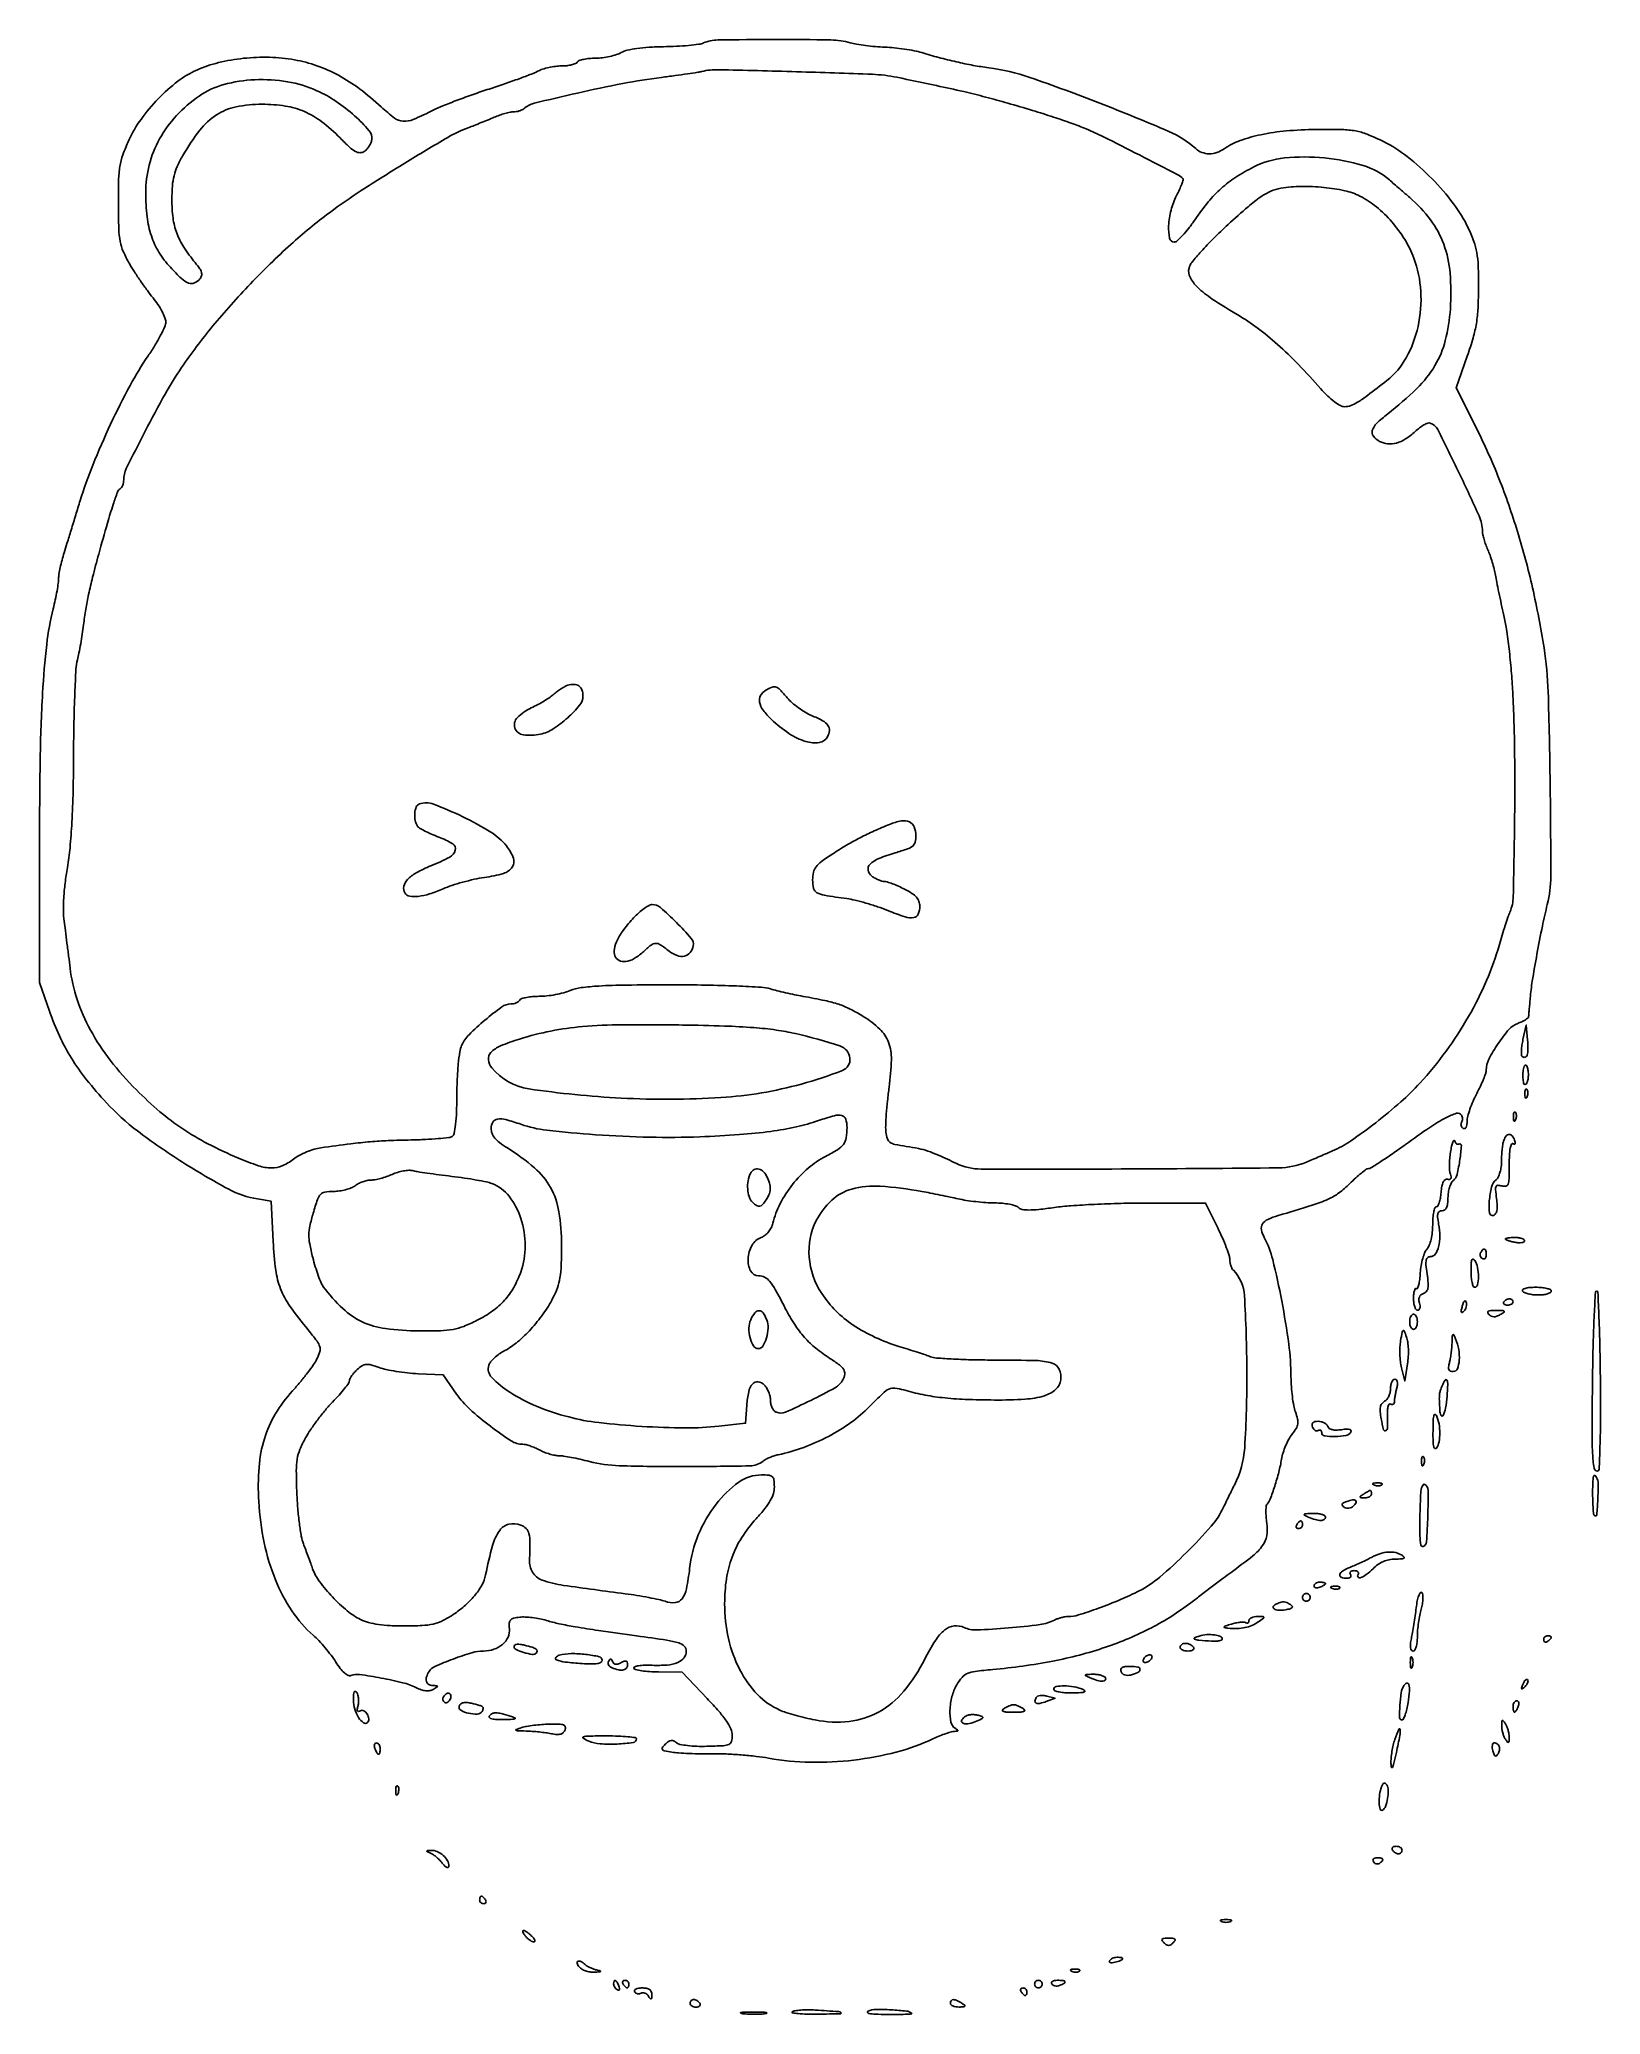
# Model space of a CAD drawing. Extents: x 95 to 503, y 13 to 529.
import ezdxf

# ---------------------------------------------------------------- set-up
doc = ezdxf.new("R2010")
doc.units = 0

msp = doc.modelspace()

# ---------------------------------------------------------------- linework, layer by layer
for points in [[(268.5, 528, -0.069077), (267.256522, 527.658636, -0.009582), (264.590625, 527.361972, -0.010823), (261.401044, 527.138286, -0.008984), (258, 527.03485, 0.012087), (254.257136, 526.89776, 0.019466), (251.082244, 526.580137, 0.022252), (248.568184, 526.114513, 0.073051), (247, 525.5, -0.052522), (245.746029, 524.948462, -0.023488), (244.003274, 524.480268, -0.022941), (242.096873, 524.15378, -0.028829), (240.309017, 524.035435, 0.02204), (238.658995, 523.948684, 0.028876), (237.167588, 523.716659, 0.029081), (235.990074, 523.390496, 0.173938), (235.5, 523, -0.161967), (235.036973, 522.613093, -0.034697), (234.024611, 522.29375, -0.032865), (232.744598, 522.073381, -0.026202), (231.345275, 522, 0.032643), (229.797204, 521.898826, 0.022555), (228.067789, 521.591931, 0.022816), (226.425139, 521.143756, 0.042573), (225.154292, 520.61083, -0.028286), (223.557231, 519.886854, -0.004504), (220.342198, 518.676538, -0.004977), (216.5232, 517.320954, -0.00434), (212.5, 515.976754, 0.006174), (208.341416, 514.570347, 0.005738), (204.115625, 513.028092, 0.00573), (200.38968, 511.570586, 0.019225), (198, 510.495432, -0.013634), (192.620877, 508.002602, -0.117114), (190.028832, 507.548235, -0.14764), (187.778209, 508.376923, -0.025753), (184.271804, 511.31511, 0.026489), (178.646019, 516.015152, 0.036587), (173.107951, 519.56392, 0.039559), (167.484354, 522.059499, 0.041039), (161.606079, 523.60157, 0.037062), (155.127614, 524.254406, 0.032619), (148.337004, 523.99029, 0.0333), (141.805081, 522.864566, 0.044438), (136.106304, 520.937661, 0.060347), (131.147543, 517.995998, 0.036351), (126.039476, 513.437186, 0.035806), (121.525211, 508.054798, 0.049279), (118.347599, 502.604575, 0.021219), (116.804298, 498.817109, 0.04558), (116.014517, 495.76745, 0.03423), (115.671256, 492.121656, 0.007667), (115.608106, 485.874856, 0.006674), (115.726524, 479.499712, 0.038118), (116.091682, 476.135549, 0.057674), (116.902496, 473.510132, 0.027975), (118.497854, 470.374856, 0.011639), (119.824677, 468.210306, 0.007198), (121.478884, 465.726735, 0.007218), (123.184576, 463.319303, 0.012877), (124.666046, 461.397008, -0.023097), (125.942141, 459.669309, -0.024831), (127.020651, 457.87144, -0.0254), (127.785151, 456.247086, -0.097584), (128, 455.156724, -0.105221), (127.7427, 453.947593, -0.015169), (126.639351, 451.661595, -0.016645), (125.141551, 449.004492, -0.013541), (123.368003, 446.259716, 0.026962), (118.693475, 438.580951, 0.013479), (113.582769, 428.418538, 0.013444), (108.927099, 417.768682, 0.022079), (105.637105, 408.5, -0.00021), (104.477066, 404.714442, -0.000187), (103.26874, 400.78245, -0.000188), (102.179882, 397.248643, -0.000582), (101.441645, 394.865786, 0.011583), (100.889786, 392.935255, 0.011328), (100.423483, 390.966925, 0.011283), (100.092629, 389.222089, 0.04123), (100, 388.100688, -0.03694), (99.91301, 386.924835, -0.007977), (99.580503, 384.911123, -0.008283), (99.11861, 382.586781, -0.007831), (98.571924, 380.234902, 0.032902), (96.888317, 370.89111, 0.013899), (95.809367, 358.18264, 0.010242), (95.188072, 341.130695, 0.003984), (95, 317.529109), (95, 282.65036), (97.597499, 275.124728, 0.025437), (100.211478, 268.640742, 0.03057), (103.335481, 262.856435, 0.028807), (107.302043, 257.228223, 0.018849), (112.473308, 251.202173, 0.044293), (120.601028, 243.849593, 0.020094), (132.397747, 235.66321, 0.018569), (144.312691, 228.692597, 0.081483), (152, 226.062942), (155.5, 225.472969), (156.044863, 214.986485, 0.019393), (156.728804, 207.465893, 0.06178), (157.988506, 202.591042, 0.060192), (160.419401, 198.104261, 0.017748), (165.175504, 191.877057, -0.009431), (167.510699, 188.922742, -0.088137), (168.248765, 187.484747, -0.148964), (168.252157, 186.193131, -0.042429), (167.503573, 184.307618, -0.037221), (166.61684, 182.81871, -0.010414), (165.014065, 180.631427, -0.010444), (163.092142, 178.22585, -0.010809), (161.092774, 175.93056, 0.050078), (156.608378, 169.884191, 0.060645), (153.750505, 163.431525, 0.055408), (152.362074, 156.01591, 0.03324), (152.290949, 147.046561, 0.036372), (153.715712, 136.252534, 0.045734), (156.650207, 126.607569, 0.050278), (160.967606, 118.458953, 0.065736), (166.515103, 112.120884, -0.023902), (167.980578, 110.704606, -0.0134), (169.629076, 108.854645, -0.013348), (171.197929, 106.892135, -0.021151), (172.422737, 105.122392, 0.023061), (173.588047, 103.452284, 0.046922), (174.676819, 102.281456, 0.06537), (175.632942, 101.631026, 0.211371), (176.382685, 101.593356, -0.12654), (178.638273, 101.853134, -0.011549), (184.264154, 100.944237, -0.015423), (189.875068, 99.724173, -0.053046), (193.369353, 98.444905, 0.032073), (194.74013, 97.876922, 0.056866), (195.933655, 97.616181, 0.069795), (196.970227, 97.655474, 0.088079), (197.869353, 97.986695, 0.006732), (198.85665, 98.581363, 0.291903), (198.957261, 98.791149, 0.364626), (198.804862, 98.933314, 0.008502), (197.75, 98.969591, -0.135829), (196.68334, 99.284856, -0.190669), (196.099377, 100.07478, -0.140629), (196.122699, 101.261834, -0.066998), (196.769008, 102.660487, -0.149184), (198.309897, 103.979445, -0.013372), (203.081813, 105.913271, -0.017244), (207.969903, 107.553769, -0.072405), (211.027494, 107.999496, 0.081899), (213.743867, 108.447993, 0.096561), (216.002527, 109.739988, 0.108985), (217.421647, 111.639787, 0.132595), (217.776095, 113.824981, -0.040448), (217.743931, 115.287042, -0.16979), (218.077266, 116.086061, -0.152087), (218.861845, 116.553522, -0.030594), (220.481923, 116.838802, -0.040368), (221.907469, 116.885065, -0.018531), (223.761249, 116.726538, -0.018213), (225.710581, 116.414382, -0.023976), (227.458206, 115.980864, 0.020016), (230.794174, 115.125248, 0.010526), (234.998129, 114.316773, 0.006491), (241.057458, 113.36401, 0.001613), (251, 111.965368, -0.003318), (258.936699, 110.821274, -0.037361), (262.037278, 110.113294, -0.122789), (263.465708, 109.250179, -0.198266), (264, 107.955728, -0.170668), (263.393388, 106.230319, -0.126236), (261.76232, 105.007027, -0.07838), (259.011581, 104.345777, -0.031003), (255.111467, 104.27757, 0.016125), (253.101468, 104.302199, 0.033399), (251.538344, 104.166226, 0.044615), (250.5061, 103.910648, 0.411249), (250.321257, 103.53623, 0.26062), (250.740965, 103.153654, 0.018681), (252.345169, 102.841983, 0.022453), (254.391572, 102.616721, 0.014811), (256.757583, 102.5336), (262.8709, 102.5), (269.43545, 95.605053, -0.010585), (272.537339, 92.205777, -0.029754), (274.508358, 89.661034, -0.043236), (275.643218, 87.646932, -0.107081), (276, 86.000087, -0.065777), (275.78827, 84.397587, -0.227643), (275.124076, 83.625446, -0.090335), (273.660679, 83.278829, -0.006222), (269.396604, 83.1084, -0.015702), (266.7217, 83.118826, -0.020962), (264.300576, 83.30615, -0.020451), (262.344401, 83.621898, -0.123572), (261.424483, 84.062674, 0.067026), (260.681902, 84.527069, 0.142428), (260.016881, 84.622189, 0.120525), (259.330111, 84.347265, 0.041205), (258.505889, 83.648746, 0.036061), (257.721202, 82.741903, 0.346798), (257.733805, 82.265077, 0.170717), (258.296953, 81.928612, 0.010732), (260.22801, 81.579364, 0.023198), (261.9737, 81.384665, 0.006341), (264.741978, 81.240576, 0.006397), (267.888618, 81.157082, 0.006624), (271, 81.15557, -0.014193), (274.379325, 81.102775, -0.008729), (278.351817, 80.858309, -0.00875), (282.275665, 80.478798, -0.015452), (285.495546, 80.009207, 0.039224), (296.375173, 78.947118, 0.034205), (307.805666, 79.513145, 0.034732), (318.849006, 81.606088, 0.044672), (328.565724, 85.109208, -0.011964), (330.227472, 85.834179, -0.013461), (331.858461, 86.449078, -0.012783), (333.267898, 86.897524, -0.068056), (334.065724, 87.015313, 0.019391), (334.77299, 87.050318, 0.33422), (334.934848, 87.19614, 0.290661), (334.849566, 87.413845, 0.016551), (334.226175, 87.839055, -0.205749), (333.122959, 89.453506, -0.057735), (332.878821, 92.566003, -0.053994), (333.39435, 96.097723, -0.068877), (334.645139, 99.137427, -0.042125), (336.033365, 101.1148, -0.117978), (337.382529, 102.118521, -0.070318), (339.42976, 102.67267, -0.008628), (344.052937, 103.167787, 0.024844), (359.744678, 105.36485, 0.03413), (373.520244, 108.985523, 0.037698), (385.50374, 114.060716, 0.045454), (395.814161, 120.623164, -0.001684), (398.538125, 122.712452, -0.001324), (401.503127, 124.958415, -0.001339), (404.270146, 127.031309, -0.003304), (406.314161, 128.533142, 0.011479), (411.989075, 132.847378, 0.066978), (414.579528, 135.550765, 0.11878), (415.639426, 138.101202, 0.073538), (415.673977, 141.361944, -0.015364), (415.491393, 143.086304, -0.021096), (415.440597, 144.644771, -0.018441), (415.49938, 145.90852, -0.177334), (415.722253, 146.38892, 0.107047), (416.547679, 147.670722, 0.011497), (417.718653, 151.025338, 0.015073), (418.802659, 154.757078, 0.021301), (419.523959, 158.141811, -0.034576), (419.92105, 159.789467, -0.023483), (420.587576, 161.600925, -0.023716), (421.400593, 163.297163, -0.043061), (422.243405, 164.582309, 0.030079), (423.327172, 166.144969, 0.097999), (423.758064, 167.322246, 0.096901), (423.710521, 168.58238, 0.029025), (423.16048, 170.432745, -0.040012), (422.712427, 172.070811, -0.014706), (422.335762, 174.440923, -0.014468), (422.074367, 177.065679, -0.016847), (421.982541, 179.570998, 0.032461), (421.398603, 188.164762, 0.014175), (419.564542, 199.451182, 0.012738), (417.214262, 210.21807, 0.062834), (414.996247, 216.007013, -0.074376), (414.271651, 218.036566, -0.192493), (414.553775, 219.536683, -0.143956), (415.899571, 220.713749, -0.036602), (418.643737, 221.745089, 0.00409), (427.509689, 224.434378, 0.029345), (431.692826, 226.015427, 0.054462), (434.50789, 227.66048, 0.03695), (437.322665, 230.087371, -0.011764), (438.893609, 231.58608, -0.01623), (440.377169, 232.850665, -0.012829), (441.651846, 233.815206, -0.156795), (442.226645, 234, 0.141557), (442.885436, 234.190327, 0.003761), (445.465081, 235.843843, 0.007588), (448.475914, 237.871599, 0.005087), (451.858998, 240.276911, -0.007714), (458.244494, 244.766554, -0.028669), (462.460834, 247.294258, -0.046694), (465.254506, 248.440689, -0.340658), (466.523306, 247.96229, -0.077134), (466.707969, 247.525048, -0.058918), (466.77433, 247.00922, -0.059368), (466.718572, 246.496624, -0.081839), (466.542705, 246.069098, 0.108373), (466.401101, 245.665803, 0.099685), (466.434921, 245.22714, 0.095498), (466.639411, 244.820631, 0.090427), (466.983688, 244.510081, 0.237853), (467.378336, 244.475841, 0.175333), (467.711275, 244.772369, 0.088229), (467.931342, 245.436359, 0.036024), (468, 246.388068, -0.064179), (468.164531, 247.6646, -0.019375), (468.734375, 249.539173, -0.019065), (469.543074, 251.611991, -0.019648), (470.5, 253.596025, 0.011724), (471.457177, 255.502772, 0.014003), (472.265625, 257.343728, 0.012787), (472.859732, 258.921079, 0.083856), (473, 259.75156, -0.119251), (473.68027, 262.563266, -0.030062), (476.097892, 266.643822, -0.029566), (478.970587, 270.390775, -0.131288), (481.246208, 271.935984, 0.023524), (482.305768, 272.36222, 0.032185), (483.211018, 272.849561, 0.033481), (483.874884, 273.32867, 0.201218), (484.067897, 273.69798, -0.000195), (484.111119, 274.206167, -0.000019), (484.216537, 275.439407, -0.000024), (484.342336, 276.909576, -0.000019), (484.478561, 278.5, -0.018819), (485.030483, 282.960233, -0.005011), (486.24791, 290.019757, -0.005323), (487.663906, 297.325765, -0.01098), (488.956891, 303, 0.06176), (489.858529, 310.315057, 0.003028), (489.692986, 334.73034, 0.004445), (489.176135, 358.515974, 0.031555), (488.096856, 370, 0.016446), (485.082674, 385.699443, 0.01894), (481.15555, 400.435131, 0.019739), (476.299006, 414.261072, 0.021648), (470.497722, 427.232211), (465.128909, 437.964422), (468.044724, 446.232211, 0.01431), (469.569698, 450.985769, 0.030026), (470.423015, 454.770031, 0.028408), (470.843171, 458.758874, 0.011529), (470.98027, 464.222665, 0.009046), (470.890566, 469.806696, 0.034657), (470.531692, 473.263676, 0.044607), (469.749337, 476.182508, 0.022796), (468.28278, 479.684185, 0.051212), (464.444835, 486.021411, 0.032302), (458.792445, 492.578204, 0.03234), (452.357969, 498.337695, 0.052254), (446.141011, 502.244341, 0.017222), (441.904606, 504.147268, 0.052773), (438.885625, 505.02287, 0.039749), (435.322897, 505.370918, 0.006703), (428.472113, 505.401882, 0.019591), (420.740897, 505.030003, 0.030124), (414.115938, 504.045868, 0.035411), (408.664349, 502.48713, 0.06331), (404.527494, 500.355807, -0.068511), (402.589533, 499.382627, -0.084381), (400.595309, 499.060374, -0.090023), (398.708842, 499.418717, -0.091258), (397.078741, 500.416554, 0.081469), (390.087063, 504.885425, 0.008525), (372.034054, 512.28712, 0.010317), (353.753765, 518.989238, 0.049904), (343, 521.519131, -0.013188), (338.969223, 522.160123, -0.009663), (334.533492, 523.075016, -0.009358), (329.957531, 524.201836, -0.009818), (325.5, 525.482631, 0.026216), (323.565898, 525.970335, 0.012104), (321.0079, 526.410446, 0.011951), (318.290188, 526.744427, 0.016246), (315.824767, 526.907104, -0.012718), (313.408731, 527.049415, -0.010489), (310.841923, 527.320568, -0.010632), (308.495802, 527.669122, -0.027644), (306.831369, 528.048363, 0.065848), (301.796922, 528.797887, 0.004387), (287.162725, 528.907836, 0.003326), (272.199907, 528.789425, 0.098136)], [(319, 519.04149, -0.001596), (329.381893, 516.86549, -0.004771), (336.463083, 515.286917, -0.006458), (342.203939, 513.871092, -0.006153), (348, 512.28556, -0.003711), (354.432874, 510.38866, -0.00586), (359.918568, 508.656267, -0.006819), (364.584907, 507.051428, -0.011056), (368.5, 505.546424, -0.018866), (373.001276, 503.499269, -0.002484), (382.359511, 498.751166, -0.000902), (392.384959, 493.578882, -0.076975), (393.762632, 492.570702, -0.284303), (393.834061, 492.267562, -0.010534), (393.420818, 491.112759, -0.016337), (392.835834, 489.718996, -0.010422), (392.069761, 488.136743, 0.054723), (390.636491, 484.356558, 0.050818), (390.010868, 480.259275, 0.060493), (390.241741, 477.006802, 0.359116), (391.462739, 476, 0.188362), (392.242163, 476.304428, 0.019442), (393.665907, 477.723062, 0.022063), (395.276451, 479.618956, 0.015883), (396.908828, 481.865743, -0.023143), (400.363206, 486.478026, -0.03761), (403.74871, 490.009545, -0.038825), (407.543931, 492.916968, -0.026775), (412.238043, 495.620625, -0.092956), (420.256594, 497.958067, -0.0484), (430.709785, 497.974173, -0.048616), (440.811473, 496.006901, -0.106524), (447.684673, 492.236475, 0.000132), (448.944381, 491.145528, 0.000085), (450.407373, 489.879638, 0.000085), (451.840479, 488.640458, 0.000159), (453, 487.638831, -0.054545), (458.445346, 481.78973, -0.072712), (461.892465, 475.411983, -0.066798), (463.549328, 467.894991, -0.0382), (463.616213, 458.586684, -0.044196), (462.297461, 450.283716, -0.073007), (459.592303, 443.732601, -0.065208), (454.875812, 437.749777, -0.028654), (447.25, 431.119445, 0.026438), (444.350893, 428.621242, 0.129324), (443.230323, 426.791307, 0.241959), (443.50698, 425.292736, 0.105906), (445.093141, 423.950153, 0.098651), (447.230432, 423.301327, 0.092021), (449.509743, 423.496588, 0.075973), (451.917604, 424.573717, 0.043807), (454.431962, 426.524525, -0.025808), (455.578838, 427.482331, -0.033197), (456.729205, 428.232454, -0.035091), (457.73602, 428.708052, -0.172836), (458.354025, 428.725894, -0.20034), (460.334076, 427.027863, -0.004553), (465.942155, 415.633523, -0.006887), (471.118612, 404.479046, -0.105569), (472, 400.351114, 0.056598), (472.091165, 399.548326, 0.016064), (472.412597, 398.33159, 0.015964), (472.866935, 396.971185, 0.016265), (473.404586, 395.651129, -0.020437), (473.984904, 394.191587, -0.011875), (474.567159, 392.397519, -0.011859), (475.066113, 390.568757, -0.019557), (475.389883, 389, 0.008279), (475.721073, 387.190017, 0.002549), (476.279525, 384.471875, 0.002549), (476.935436, 381.436686, 0.002794), (477.602986, 378.5, -0.021114), (478.27796, 374.930396, -0.00734), (478.956766, 369.7375, -0.007275), (479.537757, 363.990432, -0.00841), (479.919299, 358.5, -0.010527), (480.409707, 342.940165, -0.005805), (480.38769, 323.907517, -0.002426), (480.056032, 305.085798, -0.094044), (479.18514, 301, 0.016636), (478.670533, 299.650364, 0.004458), (477.94354, 297.471875, 0.004512), (477.161502, 294.980469, 0.004649), (476.43254, 292.5, -0.033049), (473.089751, 283.127941, -0.028095), (468.379878, 273.736679, -0.027381), (462.501904, 264.681953, -0.027309), (455.664818, 256.315428, -0.027514), (450.675441, 251.418584, -0.015324), (444.106514, 245.992821, -0.014784), (437.542601, 241.20528, -0.048219), (432.838264, 238.609336, -0.001017), (431.307438, 237.951546, -0.000578), (429.45249, 237.161479, -0.000577), (427.582078, 236.369921, -0.000952), (426, 235.706081, -0.096311), (418.730663, 234.207112, -0.001837), (380.014834, 233.910916, -0.00164), (341.002474, 233.883774, -0.110396), (334.554599, 235.342481, 0.005052), (329.884113, 237.497374, 0.023316), (327.1148, 238.589219, 0.031706), (324.670226, 239.25405, 0.015268), (321.469518, 239.808803, -0.01389), (318.516844, 240.312193, -0.103107), (317.212142, 240.867092, -0.163402), (316.527599, 241.78797, -0.049829), (316.15084, 243.507305, -0.039087), (316.086636, 245.195528, -0.007837), (316.254653, 248.203729, -0.008238), (316.563533, 251.70691, -0.007607), (316.994556, 255.292623, 0.027216), (317.570348, 262.436475, 0.094445), (316.824551, 266.990523, 0.115785), (314.561747, 270.435271, 0.051939), (310.241222, 273.755816, 0.020742), (306.815019, 275.672327, 0.036843), (303.831251, 276.915863, 0.028679), (300.227423, 277.889547, 0.008048), (294.5, 278.993665, -0.007272), (292.330188, 279.408464, -0.00538), (289.942564, 279.927842, -0.005438), (287.697469, 280.467339, -0.01216), (286.006602, 280.937165, 0.058922), (283.572778, 281.374103, 0.004818), (277.104531, 281.699676, 0.006162), (269.116005, 281.926065, 0.004002), (259.878726, 282, 0.002784), (248.193887, 281.934937, 0.0115), (241.132108, 281.69378, 0.017945), (236.485495, 281.260287, 0.066816), (233.654243, 280.5, -0.034392), (231.957692, 279.924529, -0.018586), (229.804828, 279.440625, -0.018432), (227.565663, 279.108916, -0.027559), (225.591136, 279, 0.020781), (223.832994, 278.926895, 0.027716), (222.25046, 278.70625, 0.027361), (221.000864, 278.38896, 0.180383), (220.5, 278, -0.101199), (220.139224, 277.616816, -0.052041), (219.561403, 277.29375, -0.048697), (218.872333, 277.074158, -0.052846), (218.172652, 277, 0.157373), (215.800685, 276.234476, 0.018728), (211.387087, 272.796169, 0.021995), (207.231175, 268.976568, 0.090134), (205.295104, 266.169419, 0.069908), (204.817495, 264.535614, 0.011981), (204.426699, 261.317766, 0.012701), (204.149734, 257.450355, 0.010417), (204.045104, 253.309017, -0.007778), (203.955467, 248.823635, -0.018925), (203.712939, 245.52458, -0.019217), (203.35707, 243.164454, -0.210305), (202.825841, 242.392364, -0.11143), (201.969916, 242.097629, -0.006395), (199.183688, 241.826812, -0.009496), (195.82957, 241.608106, -0.006817), (192.075841, 241.486107, 0.005496), (186.101104, 241.307716, 0.011362), (181.439684, 241.011023, 0.009556), (176.318039, 240.469211, 0.002859), (168.533511, 239.449695, 0.040239), (166.780723, 239.064396, 0.024591), (164.787246, 238.345773, 0.024571), (162.870094, 237.433145, 0.039566), (161.350233, 236.453564, -0.060374), (158.372554, 234.704884, -0.108265), (155.603203, 234.158742, -0.076472), (152.225088, 234.751232, -0.019066), (146.971155, 236.755258, -0.018239), (138.981256, 240.507001, -0.028353), (132.423814, 244.368225, -0.029095), (126.467336, 248.868529, -0.020628), (120.316744, 254.557807, -0.030543), (113.480578, 262.320375, -0.040567), (108.328245, 270.186737, -0.044142), (104.846178, 278.186147, -0.050019), (103.001196, 286.345742, 0.000627), (102.614055, 289.460171, 0.000463), (102.178063, 292.906214, 0.000468), (101.759969, 296.162128, 0.001049), (101.435077, 298.63286, -0.031817), (101.246021, 301.35928, -0.016738), (101.340647, 304.755532, -0.015248), (101.692811, 308.580025, -0.012564), (102.294745, 312.63286, 0.019991), (102.983635, 317.797881, 0.00959), (103.474398, 324.468629, 0.008041), (103.785038, 332.601588, 0.004704), (103.908749, 342.350757, -0.004068), (104.002975, 350.602717, -0.00531), (104.230744, 358.14857, -0.003991), (104.53866, 364.456067, -0.048337), (104.908815, 366.850757, 0.013583), (105.312911, 368.634421, 0.005772), (105.761494, 371.04366, 0.005706), (106.181409, 373.627138, 0.007446), (106.503289, 376, -0.010792), (107.086128, 380.090904, -0.012256), (107.824815, 383.981913, -0.009886), (108.882395, 388.460498, -0.004047), (110.487478, 394.5, -0.002417), (112.757935, 402.618779, -0.009991), (114.252017, 407.491775, -0.01038), (115.37517, 410.684691, -0.166056), (116.092488, 411.557161, 0.111168), (116.440561, 411.89807, 0.050311), (116.733418, 412.469171, 0.046377), (116.932772, 413.160866, 0.047014), (117, 413.874267, -0.114725), (117.686606, 416.827272, -0.004701), (122.622479, 426.633775, -0.009016), (127.833725, 436.316496, -0.021866), (132.114335, 443.213005, -0.02329), (140.239925, 453.995578, -0.017529), (150.113659, 465.086213, -0.017629), (160.647625, 475.363607, -0.024974), (170.764624, 483.677484, -0.01553), (179.049651, 489.429678, -0.00662), (190.468958, 496.630201, -0.005106), (201.683884, 503.339557, -0.043053), (207, 505.860941, 0.003851), (208.578191, 506.463132, 0.002335), (210.436529, 507.198685, 0.00234), (212.273948, 507.945905, 0.004121), (213.783927, 508.582824, -0.017273), (215.170776, 509.125304, -0.016184), (216.621984, 509.583704, -0.0164), (217.935338, 509.90621, -0.052046), (218.833927, 510, 0.041462), (219.579804, 510.061958, 0.03372), (220.360279, 510.247312, 0.034886), (221.059713, 510.518859, 0.071391), (221.55, 510.841912, -0.121725), (224.220398, 512.241986, -0.004321), (235.60398, 514.931341, -0.008855), (247.442523, 517.400766, -0.014749), (257.5, 519.00771, 0.001742), (261.056452, 519.481444, 0.002293), (264.296875, 519.939724, 0.001662), (267.009305, 520.345241, 0.022089), (268, 520.541839, -0.065824), (272.43441, 521.025369, -0.001641), (292.81645, 520.492691, -0.002343), (312.627635, 519.81696, -0.041182)], [(167.5, 515.530922, -0.042744), (172.475742, 512.757697, -0.034138), (177.320365, 508.981007, -0.030953), (181.091436, 505.157583, -0.2198), (181.802373, 502.72104, -0.063559), (181.561744, 501.870694, -0.043423), (181.089067, 500.983463, -0.043524), (180.472236, 500.194064, -0.065256), (179.798705, 499.637965, -0.148837), (178.709518, 499.343134, -0.122162), (177.544368, 499.670963, -0.057845), (176.013069, 500.794397, -0.011), (173.527814, 503.206744, 0.03501), (168.746605, 507.421548, 0.061301), (164.200203, 510.085843, 0.062948), (159.22938, 511.525454, 0.039062), (153.164404, 512, 0.050356), (146.368872, 511.313867, 0.093655), (141.260325, 509.225792, 0.084097), (136.91763, 505.239899, 0.034488), (132.442894, 498.577873, 0.024224), (130.994264, 495.754608, 0.045508), (130.152747, 493.334841, 0.042127), (129.725764, 490.681029, 0.017879), (129.583119, 487.077873, 0.034247), (129.892403, 482.300798, 0.055431), (130.874514, 478.353756, 0.054184), (132.719274, 474.65714, 0.031115), (135.67028, 470.638113, -0.021224), (136.819298, 469.136399, -0.082052), (137.324694, 468.081925, -0.136374), (137.335164, 467.218691, -0.108871), (136.907142, 466.388113, -0.121062), (135.467073, 465.322349, -0.194742), (133.961071, 465.305029, -0.095545), (132.075001, 466.497195, -0.017975), (129.19031, 469.409365, -0.048455), (126.195393, 473.366379, -0.057802), (124.222328, 477.606063, -0.051335), (123.121911, 482.585051, -0.028376), (122.759234, 488.809597, -0.063051), (123.672677, 496.110265, -0.063315), (126.376508, 502.941841, -0.061653), (130.783366, 509.030886, -0.054686), (136.709098, 514.143863, -0.084579), (143.151039, 517.128605, -0.055083), (151.270063, 518.397833, -0.053273), (159.805351, 517.872867, -0.063876)], [(419.325948, 490.064314, 0.064081), (416.737776, 489.294365, 0.046533), (414.112163, 487.825238, 0.028078), (410.775324, 485.23937, 0.006804), (405.568996, 480.589252, 0.00966), (401.72729, 476.923581, 0.014317), (398.518425, 473.553453, 0.012797), (396.084114, 470.702129, 0.109223), (395.337367, 469.208041, 0.182567), (395.616321, 466.798371, 0.082839), (397.545985, 464.215842, 0.045719), (401.42762, 461.125304, 0.012242), (408.134033, 456.952781, -0.028353), (413.18573, 453.579377, -0.020404), (418.4332, 449.281308, -0.01816), (423.925269, 444.02589, -0.012825), (429.718738, 437.75, 0.019984), (431.578557, 435.792296, 0.031548), (433.337654, 434.286426, 0.036718), (434.88303, 433.292582, 0.125176), (436.033405, 433, 0.088689), (437.622323, 433.284074, 0.050888), (439.375479, 434.14291, 0.023625), (441.949402, 435.920686, 0.003352), (447.036069, 439.855397, 0.100795), (452.088711, 445.796161, 0.071979), (455.173817, 453.988363, 0.068671), (455.900174, 463.125584, 0.075159), (454.065886, 471.823823, 0.047935), (451.688136, 476.700394, 0.041688), (448.325561, 481.285322, 0.042269), (444.307831, 485.182669, 0.053541), (439.980222, 488.01009, 0.064731), (436.042961, 489.413761, 0.02852), (430.57132, 490.275202, 0.027962), (424.673204, 490.530295, 0.037136)], [(233, 360.225412, 0.04754), (232.286077, 359.91961, 0.018047), (231.353125, 359.365691, 0.017682), (230.375754, 358.68659, 0.020659), (229.5, 357.972709, -0.03278), (228.457077, 357.163804, -0.012621), (226.9125, 356.176139, -0.012433), (225.178064, 355.185805, -0.014987), (223.5, 354.346089, 0.0877), (219.852551, 351.80249, 0.288582), (219.226666, 349.067765, 0.283596), (221.428513, 347.282808, 0.086397), (225.905209, 347.47918, 0.089679), (229.225033, 348.863583, 0.039814), (233.005459, 351.758715, 0.037906), (236.129196, 355.032918, 0.173229), (237, 357.470934, 0.08875), (236.71996, 359.036193, 0.154634), (235.917906, 360.067688, 0.14897), (234.64315, 360.472211, 0.080474)], [(284.75, 358.919901, 0.136967), (283.419487, 357.550908, 0.175127), (283.154804, 355.82494, 0.11301), (284.088108, 353.732962, 0.041741), (286.25, 351.30812, 0.042292), (290.825933, 347.647698, 0.073076), (295.217808, 345.557124, 0.110998), (298.729496, 345.285173, 0.23826), (300.895041, 346.803882, 0.103618), (301.3744, 348.440678, 0.183008), (300.985648, 349.774446, 0.10805), (299.569584, 350.991368, 0.02503), (296.716651, 352.350517, -0.03605), (295.081763, 353.174031, -0.022591), (293.29397, 354.355217, -0.022643), (291.630209, 355.68505, -0.037944), (290.377758, 356.962907, 0.013603), (288.498561, 359.076716, 0.121143), (287.462448, 359.7493, 0.179384), (286.417155, 359.728044, 0.038041)], [(194.25, 329.258651, 0.221969), (193.438393, 328.479776, 0.071594), (193.054984, 326.813596, 0.066342), (193.148056, 324.925716, 0.107455), (193.765313, 323.44866, 0.107159), (194.314415, 322.939813, 0.014538), (195.695203, 322.176876, 0.016197), (197.410409, 321.362414, 0.013019), (199.303464, 320.595534, -0.045243), (202.954378, 318.835161, -0.336407), (203.628711, 317.156884, -0.208894), (202.184023, 315.366108, -0.022527), (197.245487, 313.070944, 0.027281), (193.448388, 311.262186, 0.077356), (191.12582, 309.483684, 0.13845), (190.197515, 307.733766, 0.193917), (190.494469, 306.008949, 0.213323), (191.719351, 305.176568, 0.071232), (193.935273, 305.100517, 0.050928), (196.909762, 305.733526, 0.026261), (200.469754, 307.089645, -0.024649), (202.713037, 307.952473, -0.012804), (205.586478, 308.817116, -0.0127), (208.589569, 309.556114, -0.018869), (211.254701, 310.036002, 0.035559), (216.225504, 311.103329, 0.171465), (218.539587, 312.763154, 0.249463), (218.81884, 315.079085, 0.07453), (216.999305, 318.273754, 0.088497), (212.957201, 321.87473, 0.025347), (205.567903, 325.916612, 0.02143), (197.97103, 329.19134, 0.174775)], [(317.10954, 323.916878, 0.010819), (313.084986, 322.204867, 0.013451), (309.424483, 320.433306, 0.013569), (305.891122, 318.481059, 0.011363), (302.25, 316.225381, 0.013633), (299.304377, 314.190112, 0.070539), (297.890558, 312.811656, 0.108905), (297.220626, 311.389596, 0.055885), (297, 309.421814, 0.059954), (297.269785, 307.179949, 0.210404), (298.134647, 306.05234, 0.086103), (300.073202, 305.388397, 0.005692), (305.93155, 304.522125, -0.026142), (308.071293, 304.115726, -0.010854), (310.914604, 303.35425, -0.010704), (313.932075, 302.404991, -0.013593), (316.672111, 301.394301, 0.015447), (321.159672, 299.757896, 0.114329), (323.411193, 299.552195, 0.264953), (324.57806, 300.447686, 0.099887), (325, 302.538693, 0.088271), (324.775815, 303.798663, 0.094292), (324.132349, 304.871641, 0.067884), (322.949401, 305.882282, 0.024931), (321.039838, 306.979676, 0.012558), (319.424775, 307.753138, 0.014472), (317.846791, 308.40653, 0.013616), (316.48625, 308.882304, 0.077448), (315.730968, 309, -0.073267), (315.081214, 309.095724, -0.027967), (314.219324, 309.408838, -0.02697), (313.306663, 309.859093, -0.029793), (312.478876, 310.391787, -0.18785), (311.506589, 311.915212, -0.25091), (311.975181, 313.45738, -0.100118), (314.297866, 314.994341, -0.025527), (318.583764, 316.481327, 0.01217), (321.754411, 317.487362, 0.088995), (323.140001, 318.260783, 0.158527), (323.78852, 319.273171, 0.063909), (324, 320.920946, 0.096089), (323.549728, 323.242315, 0.196856), (322.278801, 324.547974, 0.14882), (320.149298, 324.793231, 0.049982)], [(250.232498, 299.490188, 0.026419), (247.697181, 296.493005, 0.047817), (246.008981, 293.76235, 0.062244), (245.192229, 291.407342, 0.144982), (245.337156, 289.56377, 0.189834), (246.417871, 288.384013, 0.146606), (248.15413, 288.098751, 0.099054), (250.338359, 288.836571, 0.056105), (252.594501, 290.5, -0.018943), (254.772386, 292.37017, -0.157161), (255.975971, 292.823032, -0.160136), (257.206377, 292.483206, -0.01987), (259.486707, 290.831796, 0.076648), (261.587984, 289.646699, 0.14503), (263.510633, 289.507117, 0.173513), (264.97055, 290.420755, 0.118877), (265.795622, 292.213339, 0.232068), (265.283761, 294.127099, 0.016325), (261.394963, 298.300953, 0.017794), (257.244673, 302.186823, 0.184182), (255.08524, 302.981547, 0.127391), (254.269204, 302.760039, 0.026304), (253.005836, 301.948349, 0.026074), (251.599753, 300.821027, 0.021984)], [(292.5, 269.26731, -0.020519), (304.13185, 266.033206, -0.293099), (306.74195, 262.860073, -0.343087), (304.788504, 259.622463, -0.024148), (294.064371, 256.085055, -0.051997), (273.054945, 252.555817, -0.028645), (246.974315, 252.418778, -0.023905), (222.866315, 254.833263, -0.184766), (213.167382, 260.297108, -0.14821), (212.271435, 262.427642, -0.220807), (212.917639, 264.30906, -0.103201), (215.462366, 266.048652, -0.023249), (220.419465, 267.843959, -0.026141), (228.625507, 269.92808, -0.027692), (236.848047, 271.09585, -0.019649), (247.238182, 271.578465, -0.005974), (263, 271.502424, -0.003844), (273.98011, 271.2338, -0.010869), (281.637435, 270.820788, -0.015275), (287.48622, 270.197481, -0.023364)], [(482.596368, 267.703372, 0.017687), (482.321237, 266.203998, 0.024292), (482.187765, 264.839867, 0.022467), (482.18331, 263.735295, 0.188306), (482.379962, 263.286705, 0.259538), (483.106506, 263.079727, 0.263178), (483.658522, 263.58888, 0.078893), (483.90076, 265.15329, 0.021704), (483.782752, 267.649679), (483.432813, 271.5)], [(482.916667, 260.75, 0.056851), (482.626433, 259.375989, 0.036834), (482.592354, 257.750114, 0.032795), (482.760071, 256.338348, 0.361345), (483.167119, 256, 0.255034), (483.487167, 256.174603, 0.062673), (483.755341, 256.734375, 0.048837), (483.939395, 257.54229, 0.031609), (484, 258.5, 0.035454), (483.905086, 259.836866, 0.076893), (483.606228, 260.819537, 0.318311), (483.248053, 261.017884, 0.292552)], [(483.078947, 253.416667, 0.018894), (483.137993, 252.670344, 0.168741), (483.279315, 252.37858, 0.470617), (483.461564, 252.395823, 0.054073), (483.683114, 252.8125, 0.051402), (483.839148, 253.359369, 0.05415), (483.876576, 253.916927, 0.060344), (483.797407, 254.402231, 0.126455), (483.604167, 254.729167, 0.296942), (483.385309, 254.77538, 0.208169), (483.200665, 254.592839, 0.077125), (483.089945, 254.112848, 0.028489)], [(305.984687, 244.75, -0.039665), (305.756133, 242.035531, -0.118728), (305.036468, 240.331651, -0.095957), (303.522194, 238.939295, -0.020761), (300.40532, 237.193249, 0.060862), (295.859481, 234.144996, 0.047649), (291.750098, 229.849893, 0.047627), (288.526173, 224.852028, 0.060634), (286.612411, 219.71463, -0.059473), (286.176127, 218.535114, -0.054566), (285.464342, 217.45368, -0.056193), (284.560603, 216.581909, -0.073081), (283.55764, 216.021915, 0.176312), (281.180063, 213.968554, 0.111342), (280.128629, 210.414455, 0.138599), (280.798306, 207.266034, 0.278313), (282.896607, 206, -0.116355), (284.463829, 205.630286, -0.105707), (285.764676, 204.591257, -0.046015), (287.245382, 202.399904, -0.006225), (289.857796, 197.5, 0.025138), (292.307766, 193.295818, 0.037602), (294.889896, 189.920758, 0.039122), (297.865809, 187.067548, 0.030499), (301.5, 184.444603, -0.018825), (303.986244, 182.736961, -0.095788), (305.113442, 181.503268, -0.168328), (305.376926, 180.301298, -0.093689), (304.922136, 178.85451, -0.143396), (302.887695, 176.782489, -0.013511), (296.507368, 173.439071, -0.011641), (289.905187, 170.392166, -0.196342), (287.551354, 170.34192, -0.119135), (286.957679, 170.751184, -0.065153), (286.45571, 171.48497, -0.05916), (286.115512, 172.412174, -0.058435), (286, 173.397187, 0.055387), (285.882266, 174.456748, 0.038731), (285.528253, 175.606277, 0.039128), (285.009238, 176.668796, 0.063283), (284.394054, 177.463089, 0.155695), (282.754066, 178.309576, 0.261661), (281.335184, 177.800837, 0.126158), (280.297422, 175.725531, 0.037073), (279.801537, 172.170327), (279.5, 167.5), (272.5, 166.726041, -0.029519), (263.790806, 166.280636, -0.013279), (252.343638, 166.675482, -0.0131), (241.110707, 167.657856, -0.035695), (233.270393, 169.123391, -0.033614), (224.887692, 171.93256, -0.046078), (217.84476, 175.622911, -0.055555), (213.143986, 179.469025, -0.277135), (212.388318, 182.648121, -0.098136), (212.860328, 183.506047, -0.032698), (213.856802, 184.546111, -0.031088), (215.13947, 185.581807, -0.030789), (216.544672, 186.454124, 0.05221), (219.912307, 188.749775, 0.031502), (223.39835, 192.100677, 0.030392), (226.608539, 196.058977, 0.034901), (229.15544, 200.20494, 0.035848), (230.308773, 202.862643, 0.044191), (230.975474, 205.47974, 0.031329), (231.304478, 208.809749, 0.008961), (231.397504, 214, 0.039474), (230.706105, 222.743928, 0.087853), (228.530224, 229.033318, 0.0878), (224.326006, 234.195471, 0.039391), (217.25, 239.391916, -0.022145), (215.21518, 240.780932, -0.058765), (213.941789, 241.992799, -0.082585), (213.242465, 243.191959, -0.091041), (213, 244.512545, -0.136395), (213.458557, 246.162259, -0.226813), (214.639805, 246.940375, -0.100501), (216.858323, 246.798365, -0.018735), (220.77431, 245.579628, 0.05679), (227.560988, 244.021128, 0.010607), (240.298553, 242.858087, 0.011866), (254.467223, 242.204292, 0.015282), (267.5, 242.310923, 0.007902), (277.927701, 242.880298, 0.016192), (286.070001, 243.719734, 0.020284), (292.725959, 244.901205, 0.028969), (298.5, 246.525112, -0.015322), (302.677798, 247.824056, -0.126585), (304.649974, 247.861469, -0.264455), (305.65727, 246.923194, -0.077278)], [(480.078947, 247.416667, 0.018894), (480.137993, 246.670344, 0.168741), (480.279315, 246.37858, 0.470617), (480.461564, 246.395823, 0.054073), (480.683114, 246.8125, 0.051402), (480.839148, 247.359369, 0.05415), (480.876576, 247.916927, 0.060344), (480.797407, 248.402231, 0.126455), (480.604167, 248.729167, 0.296942), (480.385309, 248.77538, 0.208169), (480.200665, 248.592839, 0.077125), (480.089945, 248.112848, 0.028489)], [(477.606989, 241.418213, 0.049627), (477.372472, 240.561634, 0.013916), (477.178303, 239.186068, 0.013891), (477.044609, 237.60989, 0.014211), (477, 236.040657, -0.033592), (476.896527, 234.502227, -0.035335), (476.587981, 233.017951, -0.037776), (476.13732, 231.787617, -0.113342), (475.597383, 231.080821, 0.159326), (474.394937, 229.171705, 0.041814), (473.802278, 225.556737, 0.04988), (473.868334, 222.374798, 0.488288), (474.861576, 221.77686, 0.160221), (475.444819, 222.252686, 0.095439), (475.779085, 223.093393, 0.059334), (475.867926, 224.367658, 0.021106), (475.701523, 226.188644, -0.010389), (475.443819, 228.468528, -0.123599), (475.57918, 229.33955, -0.310773), (476.063498, 229.648653, -0.068297), (477.089947, 229.471452, 0.129117), (478.112823, 229.419735, 0.263716), (478.696795, 229.933975, 0.076824), (478.951709, 231.336658, 0.006606), (479, 234.991629, -0.012199), (479.061548, 237.513918, -0.03215), (479.265408, 239.309163, -0.053432), (479.576224, 240.373557, -0.462711), (479.988546, 240.507079, 0.1144), (480.325929, 240.393111, 0.32948), (480.525685, 240.512472, 0.155351), (480.556862, 240.868281, 0.036408), (480.381557, 241.448062, 0.073199), (479.748649, 242.572824, 0.234901), (478.996655, 242.936708, 0.231167), (478.243181, 242.558592, 0.071352)], [(463.668312, 238.327201, 0.018521), (463.458904, 236.612548, 0.019192), (463.380225, 234.907383, 0.019301), (463.425791, 233.431679, 0.074373), (463.623571, 232.538575, -0.048442), (463.814228, 231.848607, -0.173441), (463.737717, 231.404677, -0.233458), (463.422506, 231.189973, -0.087241), (462.872681, 231.209106, 0.207359), (462.252319, 231.08329, 0.127927), (461.760727, 230.508231, 0.069418), (461.405997, 229.416713, 0.023262), (461.189635, 227.75, -0.02345), (461.002554, 226.313083, -0.036364), (460.694422, 225.101562, -0.040858), (460.322949, 224.231259, -0.278294), (459.939635, 224, 0.321817), (459.573417, 223.737058, 0.031734), (459.276018, 222.627818, 0.030698), (459.06785, 221.119278, 0.01894), (459, 219.328741, -0.026402), (458.895816, 217.357066, -0.031133), (458.583701, 215.514838, -0.03407), (458.114175, 213.987191, -0.092579), (457.523838, 213.02634, 0.087822), (456.936509, 212.090307, 0.027811), (456.400858, 210.524275, 0.026803), (455.987361, 208.678351, 0.026822), (455.773838, 206.799209, -0.015897), (455.615356, 205.068238, -0.029865), (455.360127, 203.687655, -0.03663), (455.057597, 202.761567, -0.46149), (454.75, 202.660627, 0.397911), (454.463952, 202.59973, 0.080915), (454.220312, 202.085084, 0.046948), (454.053143, 201.200827, 0.023259), (454, 200.059017, 0.033142), (454.077754, 198.887254, 0.050845), (454.313545, 197.898586, 0.065834), (454.657628, 197.216491, 0.24793), (455.067388, 197, 0.203084), (455.425808, 197.151842, 0.131876), (455.647476, 197.550825, 0.088154), (455.689491, 198.15853, 0.050168), (455.537587, 198.881575, -0.0664), (455.387991, 199.729018, -0.109489), (455.514787, 200.442033, -0.11792), (455.920016, 200.999154, -0.085401), (456.582015, 201.393098, 0.122468), (457.36605, 201.941227, 0.133263), (457.771603, 202.776561, 0.069604), (457.836889, 204.134831, 0.014475), (457.550543, 206.511523, -0.011898), (457.250547, 208.897898, -0.073263), (457.306101, 210.131511, -0.184313), (457.693431, 210.755109, -0.164063), (458.419675, 211, 0.246749), (459.684269, 211.664534, 0.089265), (460.547419, 213.571325, 0.064513), (460.8762, 216.340645, 0.04372), (460.564745, 219.506573, -0.017136), (460.290702, 221.305484, -0.091844), (460.356096, 222.290861, -0.199135), (460.740339, 222.804181, -0.134579), (461.454687, 223, 0.152056), (462.148592, 223.216019, 0.135343), (462.635619, 223.796419, 0.080695), (462.91654, 224.819205, 0.026759), (463, 226.377555, -0.037522), (463.103584, 227.755929, -0.037399), (463.412019, 229.104899, -0.039988), (463.863461, 230.236883, -0.105049), (464.402617, 230.919179, 0.162687), (465.367366, 232.473391, 0.020743), (466.126741, 236.390275, 0.023521), (466.500111, 240.002977, 0.606372), (465.83541, 240.39832, -0.181822), (465.549355, 240.342147, -0.124617), (465.24326, 240.476558, -0.090425), (464.961788, 240.791894, -0.056712), (464.752833, 241.241502, 0.540735), (464.531568, 241.299805, 0.120776), (464.261835, 240.902686, 0.036015), (463.953352, 239.846865, 0.013425)], [(202.697511, 231.971309, -0.006603), (206.004793, 231.531191, -0.007486), (209.16336, 231.01992, -0.006892), (211.831141, 230.50898, -0.040577), (213.197511, 230.109968, -0.137792), (217.690398, 226.771167, -0.085873), (220.778816, 220.932169, -0.078706), (221.905819, 213.863709, -0.085123), (220.734944, 206.993821, -0.043482), (218.899192, 202.943695, -0.055337), (216.506858, 199.614047, -0.053901), (213.38811, 196.825791, -0.038372), (209.376823, 194.393385, -0.021865), (205.860145, 192.803171, -0.05004), (203.067948, 191.997375, -0.038531), (199.756485, 191.651955, -0.008725), (194.100557, 191.598445, -0.03122), (185.446497, 192.208773, -0.075394), (179.303015, 193.997527, -0.081678), (174.262385, 197.422574, -0.041676), (169.157382, 203.153802, -0.062087), (168.583903, 204.154582, -0.012356), (167.833796, 206.079234, -0.0129), (167.068951, 208.378624, -0.011697), (166.39648, 210.790361, -0.014266), (165.596024, 214.369839, -0.050359), (165.382491, 216.713994, -0.052196), (165.645627, 219.010359, -0.016132), (166.510045, 222.386559, -0.010541), (167.625513, 225.942222, -0.10787), (168.414113, 227.257855, -0.168259), (169.548794, 227.852205, -0.035132), (171.820958, 228.031803, 0.034344), (173.371937, 228.15194, 0.028721), (174.989488, 228.485547, 0.029687), (176.43726, 228.9656, 0.067109), (177.44113, 229.531803, -0.045485), (178.344726, 230.094108, -0.031155), (179.456558, 230.568717, -0.031472), (180.595129, 230.893954, -0.053882), (181.57632, 231, 0.047212), (182.650903, 231.101693, 0.018142), (184.114288, 231.436607, 0.017773), (185.686015, 231.917308, 0.020903), (187.13519, 232.48632, -0.030708), (188.570294, 233.017594, -0.028303), (190.099087, 233.386157, -0.029449), (191.499294, 233.556549, -0.078157), (192.5, 233.462423, 0.02308), (193.719568, 233.210593, 0.003071), (196.320519, 232.813944, 0.00355), (199.41228, 232.384256, 0.002975)], [(280.606989, 232.418213, 0.060955), (280.073669, 230.281932, 0.063952), (280.084158, 228.115517, 0.070672), (280.614168, 226.227523, 0.116341), (281.608213, 224.910192, 0.042777), (282.525605, 224.272795, 0.179145), (283.177169, 224.162833, 0.157948), (283.793638, 224.50013, 0.031378), (284.608213, 225.478876, 0.052545), (285.562912, 227.121901, 0.092084), (285.932126, 228.645576, 0.089421), (285.734053, 230.231113, 0.047222), (284.964816, 232.065741, 0.090775), (283.907, 233.394237, 0.160504), (282.628787, 233.933149, 0.192178), (281.443878, 233.567887, 0.132173)], [(325.5, 228.038414, -0.003069), (327.741348, 227.614849, -0.001935), (330.353125, 227.094154, -0.001943), (332.917211, 226.562256, -0.00357), (335, 226.10619, 0.018033), (337.086825, 225.712109, 0.009942), (339.661563, 225.373666, 0.009901), (342.289327, 225.133841, 0.015648), (344.55, 225.043551, -0.020851), (346.568232, 224.94191, -0.024782), (348.456574, 224.672781, -0.024734), (350.000267, 224.294067, -0.124477), (350.757487, 223.842513, 0.154035), (351.731762, 223.335629, 0.043577), (353.456034, 223.185301, 0.027294), (356.07868, 223.328926, 0.007389), (360.207487, 223.843789, -0.016904), (364.444435, 224.29045, -0.005701), (370.643926, 224.661791, -0.005663), (377.51377, 224.91678, -0.006464), (384.090983, 225.001276), (399.681966, 225), (402.840983, 218.52104, -0.010147), (404.050548, 215.906922, -0.012351), (405.072039, 213.410344, -0.010941), (405.828512, 211.283968, -0.080149), (406, 210.22104, 0.044054), (406.067704, 209.454109, 0.036055), (406.269982, 208.655868, 0.037387), (406.566521, 207.944587, 0.074921), (406.919088, 207.45, -0.179453), (409.821624, 200.839482, -0.013451), (410.454544, 180.884846, -0.01676), (409.885778, 161.079652, -0.104619), (407.18868, 151.36103, 0.005185), (406.694017, 150.384354, 0.001546), (405.959144, 148.883617, 0.00155), (405.144232, 147.192995, 0.001676), (404.360867, 145.540644, -0.069591), (401.15782, 140.633717, -0.018139), (394.699633, 133.750417, -0.018682), (387.684707, 127.298469, -0.058147), (382.35737, 123.730796, -0.01849), (377.420297, 121.424863, -0.013134), (371.731329, 119.19399, -0.010867), (366.450411, 117.410397, -0.076142), (363.77109, 117, 0.039668), (362.956786, 116.935295, 0.022722), (361.991015, 116.735474, 0.022587), (361.03226, 116.444533, 0.03467), (360.236431, 116.099488, -0.08701), (356.415008, 114.897111, -0.012247), (348.168045, 114.013311, -0.01072), (339.841233, 113.506191, -0.117261), (336.573588, 114.148425, 0.139788), (333.962496, 114.542388, 0.13842), (331.525, 113.502864, 0.081903), (329.064111, 110.748285, 0.024979), (326.29807, 105.869404, -0.057454), (320.794629, 97.480201, -0.092551), (314.226225, 92.049709, -0.099732), (306.516035, 89.601461, -0.076271), (297.65559, 89.987926, -0.010216), (295.073024, 90.555326, -0.008999), (292.40352, 91.25033, -0.009078), (290.01862, 91.964215, -0.026825), (288.420222, 92.570676, -0.097961), (282.605905, 96.648048, -0.071561), (278.00431, 103.079467, -0.064559), (275.033994, 111.236272, -0.054596), (274.014553, 120.365786, -0.037404), (274.487825, 126.868469, -0.052043), (275.939021, 132.518396, -0.053379), (278.489162, 137.638918, -0.042254), (282.25, 142.55355, 0.015423), (284.524279, 145.216743, 0.039533), (285.947947, 147.311518, 0.054761), (286.734679, 149.129162, 0.074908), (287, 150.890209, 0.028965), (286.894973, 152.701651, 0.179126), (286.479472, 153.51897, 0.164448), (285.610454, 153.907054, 0.023511), (283.634859, 154, 0.157365), (277.676343, 152.077053, 0.072922), (271.771173, 146.351835, 0.065429), (267.127569, 138.327649, 0.070555), (264.864929, 129.578283, -0.020564), (264.044979, 124.271885, -0.112113), (262.873543, 121.632608, -0.215248), (261.093105, 120.646617, -0.103399), (258.447468, 120.97729, 0.028524), (256.833681, 121.42979, 0.00721), (254.162694, 121.976582, 0.007332), (251.087547, 122.513453, 0.007347), (248, 122.959537, -0.003532), (231.941014, 125.154779, -0.049572), (226.292529, 126.548939, -0.174711), (223.846634, 128.555227, -0.146936), (223.025714, 131.823277, 0.009777), (223.144701, 136.376334, 0.06228), (222.873454, 138.667804, 0.132108), (222.136265, 140.001588, 0.112691), (220.787295, 140.882981, 0.143468), (217.640652, 141.101464, 0.186278), (215.249417, 139.521083, 0.087891), (213.359378, 135.538748, 0.017904), (211.55771, 127.912482, -0.076764), (210.568369, 125.197245, -0.048414), (208.661269, 122.406032, -0.042929), (205.969992, 119.696161, -0.03331), (202.625432, 117.224453, -0.031979), (200.086043, 115.817633, -0.056094), (197.816245, 115.040416, -0.042095), (195.017019, 114.663934, -0.011121), (190.5, 114.540544, -0.0131), (186.65553, 114.621791, -0.024243), (183.547237, 114.920492, -0.029728), (181.002459, 115.4462, -0.045996), (178.89951, 116.22597, -0.062295), (175.4208, 118.462776, -0.029593), (171.535513, 122.119017, -0.029423), (168.163763, 126.140326, -0.07429), (166.369048, 129.5, 0.002164), (165.863514, 130.899467, 0.001115), (165.219308, 132.646875, 0.001108), (164.548618, 134.441492, 0.001677), (163.956253, 136, -0.048011), (163.412662, 137.959365, -0.011345), (162.898133, 141.318569, -0.011575), (162.482002, 145.224068, -0.011174), (162.24111, 149.190875, -0.007307), (162.102731, 155.030753, -0.04127), (162.331142, 158.136348, -0.060309), (163.035347, 160.619104, -0.026726), (164.520276, 163.690875, -0.023466), (165.851444, 165.858896, -0.012465), (167.689018, 168.419284, -0.01238), (169.701658, 170.948286, -0.018769), (171.585419, 173.034349, 0.010863), (173.276483, 174.848527, 0.01514), (174.703217, 176.548303, 0.011499), (175.799393, 178.005273, 0.15677), (176, 178.629362, -0.122544), (176.131606, 179.158275, -0.030977), (176.598145, 179.919769, -0.029723), (177.256851, 180.749426, -0.026197), (178.03624, 181.532796, -0.041742), (179.300791, 182.498369, -0.119823), (180.338624, 182.854068, -0.091546), (181.587119, 182.740259, -0.018374), (183.722809, 182.055592, 0.034143), (185.57415, 181.525805, 0.012839), (188.226292, 181.030091, 0.012649), (191.150659, 180.636442, 0.015028), (193.927818, 180.418111), (200.482496, 180.100606), (203.991248, 175.101447, 0.054377), (207.435502, 171.179395, 0.023352), (212.794686, 166.712591, 0.019297), (218.276121, 162.885227, 0.143716), (221.292284, 162, -0.064149), (222.050633, 161.902304, -0.018756), (223.17829, 161.561185, -0.018511), (224.430547, 161.07796, -0.01886), (225.635693, 160.506161, 0.026862), (226.89368, 159.933758, 0.021356), (228.305215, 159.449327, 0.021835), (229.655282, 159.112883, 0.049483), (230.70121, 159.006161, -0.037682), (231.908204, 158.91167, -0.008394), (233.948389, 158.56095, -0.00867), (236.296977, 158.074173, -0.008274), (238.664377, 157.499201, 0.056824), (246.472516, 156.388678, 0.00758), (263.138826, 156.17879, 0.003949), (280.611465, 156.361627, 0.164942), (284.098075, 157.615805, -0.046941), (284.811784, 158.081804, -0.021214), (285.822559, 158.560371, -0.020784), (286.940099, 158.978737, -0.026669), (288, 159.264473, 0.035236), (294.685358, 161.190108, 0.033547), (301.149033, 164.060799, 0.034424), (306.995555, 167.676367, 0.043092), (311.835167, 171.826058, -0.007262), (315.33123, 175.28739, -0.078968), (316.953393, 176.416991, -0.143977), (318.475393, 176.669923, -0.041526), (320.835167, 176.180965, 0.022679), (325.761268, 174.965191, 0.021549), (330.86183, 174.17592, 0.017759), (336.83081, 173.727892, 0.008558), (344.5, 173.556919, 0.016273), (352.527408, 173.776675, 0.05874), (357.55486, 174.677279, 0.108731), (360.491854, 176.324795, 0.177216), (361.826764, 178.814409, 0.144071), (361.423732, 181.57862, 0.213706), (359.609273, 183.166056, 0.067892), (355.356285, 183.861603, 0.006633), (344.924608, 184, -0.005428), (339.076742, 184.063491, -0.007268), (333.775807, 184.255728, -0.005246), (329.355586, 184.526923, -0.072752), (327.797053, 184.870562, 0.009737), (326.53446, 185.321158, 0.002309), (324.412259, 186.021375, 0.002375), (321.965565, 186.803318, 0.002342), (319.5, 187.565733, -0.071539), (307.602028, 193.138762, -0.102713), (299.398492, 201.345507, -0.12445), (296.095375, 210.8995, -0.140086), (297.955914, 220.413529, -0.088859), (301.983146, 225.725064, -0.119248), (307.244068, 228.650132, -0.084822), (314.637648, 229.398105, -0.028062)], [(471.542705, 212.069098, 0.108373), (471.401101, 211.665803, 0.099685), (471.434921, 211.22714, 0.095498), (471.639411, 210.820631, 0.090427), (471.983688, 210.510081, 0.136093), (472.36964, 210.397824, 0.190788), (472.701458, 210.524436, 0.140899), (472.925389, 210.890269, 0.067432), (473, 211.440983, 0.039415), (472.914842, 212.519563, 0.25701), (472.592818, 212.933879, 0.315493), (472.13314, 212.838655, 0.050477)], [(478, 215.616577, 0.300822), (478.114399, 215.443639, 0.017542), (478.734375, 215.2054, 0.021857), (479.5418, 214.966135, 0.013875), (480.5, 214.755249, 0.031701), (481.458177, 214.634359, 0.053628), (482.265625, 214.670744, 0.076393), (482.816555, 214.843992, 0.285831), (483, 215.138672, 0.249889), (482.823693, 215.469414, 0.064968), (482.265625, 215.746985, 0.050289), (481.457653, 215.937276, 0.032714), (480.5, 216, 0.014412), (479.541581, 215.972369, 0.023639), (478.734375, 215.88737, 0.020244), (478.119163, 215.767351, 0.347462)], [(469.015313, 207.25, 0.022193), (469.081769, 205.621136, 0.035645), (469.298248, 204.248437, 0.040321), (469.613126, 203.259574, 0.304392), (470, 203, 0.357708), (470.74504, 203.611222, 0.049214), (470.95701, 205.759566, 0.047896), (470.722183, 208.205372, 0.095866), (470, 210, 0.157619), (469.569159, 210.351549, 0.422406), (469.245644, 210.204113, 0.075274), (469.062734, 209.271067, 0.009929)], [(482.5, 202, 0.159713), (482.95866, 201.613307, 0.035556), (483.947275, 201.29375, 0.033489), (485.196361, 201.073414, 0.026918), (486.559017, 201, 0.027497), (487.877484, 201.072564, 0.043243), (488.989211, 201.29375, 0.053437), (489.770364, 201.614478, 0.275259), (490, 202, 0.297764), (489.746916, 202.387294, 0.042932), (488.807664, 202.70625, 0.03716), (487.496569, 202.927625, 0.02325), (485.940983, 203, 0.019531), (484.311372, 202.936318, 0.051222), (483.16126, 202.726474, 0.106919), (482.562569, 202.402624, 0.369423)], [(500.788612, 181.25, 0.001776), (500.635711, 166.487524, 0.013987), (500.780687, 159.639052, 0.023927), (501.15416, 155.800194, 0.372404), (502.079526, 155, 0.402377), (502.496123, 155.400026, 0.00224), (502.712892, 161.402184, 0.006898), (502.845213, 168.825545, 0.00317), (502.822828, 178.5, 0.003075), (502.689423, 187.51098, 0.005123), (502.452678, 195.096875, 0.001054), (502.165026, 201.697451, 0.400902), (501.848337, 202, 0.397783), (501.530588, 201.699691, 0.001348), (501.218959, 195.904687, 0.005798), (500.954703, 189.206463, 0.003482)], [(280.818046, 194.5, 0.105964), (280.344542, 192.346015, 0.06656), (280.674107, 189.778855, 0.074111), (281.579098, 187.688382, 0.259152), (282.818046, 187, 0.262519), (284.000811, 187.66696, 0.065205), (284.92825, 189.779594, 0.060451), (285.349752, 192.34761, 0.101661), (285.001507, 194.496037, 0.057888), (284.04976, 196.328783, 0.248757), (282.999485, 196.887051, 0.236867), (281.907339, 196.340204, 0.053524)], [(466.731213, 198.080159, 0.013933), (466.479614, 196.995419, 0.131195), (466.508441, 196.522275, 0.470166), (466.72933, 196.436586, 0.069225), (467.16845, 196.76845, 0.0741), (467.539971, 197.270088, 0.058506), (467.7862, 197.899953, 0.059552), (467.8766, 198.556574, 0.085105), (467.787763, 199.13671, 0.170804), (467.564152, 199.424773, 0.353106), (467.298474, 199.396366, 0.106885), (467.004403, 198.940026, 0.02593)], [(473.703625, 195.896375, 0.081552), (474.319734, 195.454056, 0.112876), (474.979007, 195.296134, 0.092968), (475.736085, 195.430066, 0.04153), (476.653625, 195.865967, 0.016776), (477.652801, 196.492498, 0.471567), (477.678588, 196.760595, 0.18983), (477.288592, 196.930193, 0.006175), (475.55, 196.969591, 0.016922), (474.163235, 196.936951, 0.117828), (473.518253, 196.743112, 0.358555), (473.389929, 196.397715, 0.113627)], [(477.603006, 199.166667, 0.16277), (477.528782, 198.850897, 0.190804), (477.66697, 198.578125, 0.124167), (478.023273, 198.393656, 0.05773), (478.543989, 198.333333, 0.055286), (479.100961, 198.395108, 0.074868), (479.572297, 198.578125, 0.094314), (479.888458, 198.848724, 0.170324), (480, 199.166667, 0.112153), (479.927786, 199.484563, 0.100145), (479.723586, 199.755208, 0.094392), (479.418314, 199.936779, 0.087308), (479.059017, 200, 0.076861), (478.660916, 199.938439, 0.053298), (478.243158, 199.755208, 0.05288), (477.869696, 199.485481, 0.071639)], [(450.617985, 189, 0.032111), (450.445646, 187.406034, 0.019225), (450.436011, 185.5, 0.019209), (450.573087, 183.594209, 0.031442), (450.851799, 182), (451.693266, 178.5), (452.415206, 183, 0.025693), (452.621314, 184.906289, 0.022433), (452.644324, 186.9125, 0.023055), (452.499596, 188.729331, 0.059962), (452.181392, 190, 0.007376), (451.531256, 191.628158, 0.466263), (451.271498, 191.70952, 0.20724), (451.045406, 191.374065, 0.003114)], [(453, 194, 0.048028), (453.073693, 193.234582, 0.068025), (453.29375, 192.5875, 0.088204), (453.618118, 192.151477, 0.191087), (454, 192, 0.191087), (454.381882, 192.151477, 0.088204), (454.70625, 192.5875, 0.068025), (454.926307, 193.234582, 0.048028), (455, 194, 0.048028), (454.926307, 194.765418, 0.068025), (454.70625, 195.4125, 0.088204), (454.381882, 195.848523, 0.191087), (454, 196, 0.191087), (453.618118, 195.848523, 0.088204), (453.29375, 195.4125, 0.068025), (453.073693, 194.765418, 0.048028)], [(464.056631, 188.5, -0.014937), (463.980597, 187.187022, -0.010597), (463.820224, 185.720313, -0.01071), (463.607199, 184.325182, -0.022228), (463.369714, 183.25, 0.035681), (463.162127, 182.173554, 0.136451), (463.26462, 181.5047, 0.199763), (463.663717, 181.130525, 0.089952), (464.383369, 181, 0.308733), (465.446859, 181.725854, 0.075287), (465.941305, 183.909169, 0.059886), (465.806581, 186.76064, 0.059825), (465, 189.5, 0.013395), (464.500231, 190.582156, 0.522485), (464.277767, 190.615418, 0.179034), (464.12286, 190.251013, 0.004916)], [(448, 176.54969, -0.058197), (447.882893, 175.546972, -0.052391), (447.536843, 174.559963, -0.055659), (447.027039, 173.734213, -0.099396), (446.423297, 173.217013, 0.104913), (445.703391, 172.586539, 0.113814), (445.327618, 171.735528, 0.072486), (445.272754, 170.501798, 0.021295), (445.543335, 168.620694, 0.016716), (446.168787, 165.808902, 0.491051), (446.753285, 165.557936, 0.268375), (447.227623, 166.350973, 0.013057), (447.191102, 169.536684, -0.022715), (447.201939, 170.917929, -0.056022), (447.368395, 171.916388, -0.118143), (447.658295, 172.431853, -0.358486), (448.028904, 172.482136, 0.114374), (448.399609, 172.356891, 0.182477), (448.718752, 172.44279, 0.155823), (448.935717, 172.735583, 0.079702), (449.013655, 173.190983, -0.02972), (449.059548, 173.846913, -0.010571), (449.200423, 174.776414, -0.010447), (449.398434, 175.79258, -0.012124), (449.630286, 176.75, 0.038449), (449.801941, 177.66737, 0.083333), (449.760372, 178.381252, 0.136015), (449.519018, 178.828542, 0.20417), (449.116631, 179, 0.205728), (448.689804, 178.816618, 0.083094), (448.32801, 178.280221, 0.063386), (448.081997, 177.487705, 0.043624)], [(461.443355, 177.25, 0.029999), (460.989156, 176.024113, 0.051671), (460.782083, 174.956588, 0.031374), (460.746104, 173.552372, 0.005129), (460.875, 170.833333, 0.101927), (461.22078, 169.537585, 0.615294), (461.742533, 169.535663, 0.076208), (462.364007, 171.416182, 0.020863), (462.755526, 174.523501, 0.009542), (462.955788, 177.622387, 0.124131), (462.72638, 178.745162, 0.588288), (462.256375, 178.772794, 0.037815)], [(427.63617, 166.505744, 0.064087), (427.922037, 165.975437, 0.094924), (428.304103, 165.612949, 0.122111), (428.718783, 165.472387, 0.160704), (429.104785, 165.564761, -0.095482), (429.446288, 165.694547, -0.17347), (429.737031, 165.644424, -0.172183), (429.931465, 165.420729, -0.093902), (430, 165.059017, 0.370297), (430.720082, 164.220035, 0.040564), (433.45927, 164.024813, 0.039928), (436.319638, 164.282215, 0.215145), (437.583031, 165.134348, 0.201883), (437.65444, 165.590861, 0.269288), (437.368524, 165.886109, 0.087338), (436.576194, 165.966508, 0.018157), (435.180416, 165.813172, -0.031647), (433.817894, 165.700569, -0.063708), (432.747621, 165.816678, -0.089298), (431.992923, 166.147777, -0.154418), (431.569752, 166.678824, 0.114675), (431.227816, 167.184294, 0.065762), (430.624196, 167.611905, 0.060286), (429.865298, 167.901537, 0.061116), (429.06277, 168, 0.049567), (428.198669, 167.914128, 0.153809), (427.691555, 167.634893, 0.196953), (427.508299, 167.167019, 0.087923)], [(459.085598, 165.5, 0.00821), (459.105533, 162.753633, 0.044227), (459.272448, 161.270558, 0.246959), (459.594813, 160.875727, 0.364725), (460, 161, 0.0961), (460.663612, 162.651284, 0.047664), (460.879158, 164.907244, 0.045615), (460.657854, 167.327992, 0.055939), (460, 169.5, 0.22956), (459.633409, 169.817421, 0.425269), (459.328238, 169.63372, 0.047003), (459.14947, 168.274824, 0.006926)], [(456.078947, 157.416667, 0.018894), (456.137993, 156.670344, 0.168741), (456.279315, 156.37858, 0.470617), (456.461564, 156.395823, 0.054073), (456.683114, 156.8125, 0.051402), (456.839148, 157.359369, 0.05415), (456.876576, 157.916927, 0.060344), (456.797407, 158.402231, 0.126455), (456.604167, 158.729167, 0.296942), (456.385309, 158.77538, 0.208169), (456.200665, 158.592839, 0.077125), (456.089945, 158.112848, 0.028489)], [(441, 149, 0.011213), (440.169589, 148.436556, 0.309569), (440.083458, 148.201904, 0.327416), (440.271084, 148.047261, 0.011938), (441.25, 148.015313, 0.055234), (441.919445, 148.083567, 0.075283), (442.485937, 148.298248, 0.095191), (442.865757, 148.619685, 0.17131), (443, 149, 0.042895), (442.938046, 149.720828, 0.364836), (442.707705, 149.914708, 0.137048), (442.26282, 149.790433, 0.007234)], [(443.8125, 151.316886, 0.051402), (444.359369, 151.160852, 0.05415), (444.916927, 151.123424, 0.060344), (445.402231, 151.202593, 0.126455), (445.729167, 151.395833, 0.296942), (445.77538, 151.614691, 0.208169), (445.592839, 151.799335, 0.077125), (445.112848, 151.910055, 0.028489), (444.416667, 151.921053, 0.018894), (443.670344, 151.862007, 0.168741), (443.37858, 151.720685, 0.470617), (443.395823, 151.538436, 0.054073)], [(455.86119, 148.809017, 0.004063), (455.632031, 142.031564, 0.018263), (455.675053, 138.065669, 0.026687), (455.915191, 135.689748, 0.464166), (456.5, 135.333156, 0.305311), (457.404047, 136.506286, 0.008354), (457.724425, 143.286028, 0.008892), (457.81049, 150.047391, 0.258584), (456.993554, 151.503984, 0.320533), (456.594529, 151.47729, 0.122063), (456.242474, 151.005136, 0.06216), (455.983371, 150.08194, 0.02689)], [(500.912771, 153, 0.01761), (500.791366, 150.190984, 0.012352), (500.844323, 147.024981, 0.006105), (501.004977, 144.032661, 0.181854), (501.312611, 143.354055, 0.634776), (501.864789, 143.552991, 0.011779), (502.147244, 147.567443, 0.012461), (502.238369, 151.75335, 0.141773), (501.778426, 153.324274, 0.035519), (501.421598, 153.80604, 0.315018), (501.179323, 153.868402, 0.261309), (501.0016, 153.657911, 0.027905)], [(436.566376, 147.046976, 0.026838), (435.67807, 146.669412, 0.175772), (435.347301, 146.326408, 0.299755), (435.40605, 145.969659, 0.067991), (435.903509, 145.559635, 0.094319), (436.471603, 145.342233, 0.077148), (437.122989, 145.326976, 0.076188), (437.755951, 145.510809, 0.08789), (438.270466, 145.870466, 0.065068), (438.980618, 146.79414, 0.391328), (438.859528, 147.334313, 0.207886), (438.084825, 147.486779, 0.033169)], [(423.5, 141, 0.082592), (423.343488, 140.6179, 0.161196), (423.3746, 140.29375, 0.182303), (423.586039, 140.078288, 0.108972), (423.940983, 140, 0.093332), (424.345238, 140.076123, 0.09642), (424.688914, 140.29375, 0.099167), (424.918938, 140.618444, 0.105053), (425, 141, 0.042167), (424.967655, 141.382849, 0.061769), (424.870461, 141.70625, 0.081139), (424.727648, 141.92554, 0.210953), (424.559017, 142, 0.151918), (424.34829, 141.934461, 0.038439), (424.066025, 141.70625, 0.035638), (423.768994, 141.382774, 0.029505)], [(426.5, 143, 0.028241), (428.370848, 142.318381, 0.073362), (429.786013, 142.10962, 0.143808), (430.65288, 142.364209, 0.255204), (431, 143, 0.271066), (430.777634, 143.380032, 0.058404), (430.045313, 143.685604, 0.045955), (428.995246, 143.884048, 0.029148), (427.75, 143.929715, 0.005351), (425.919087, 143.87051, 0.150234), (425.475171, 143.712848, 0.552992), (425.493736, 143.478284, 0.018923)], [(443, 132.455716, -0.010979), (441.815477, 131.843985, -0.005579), (440.300873, 131.124276, -0.005539), (438.721096, 130.416215, -0.008247), (437.322122, 129.834955, 0.040602), (435.413154, 128.892831, 0.199523), (434.712971, 127.947108, 0.391297), (435.097657, 127.247156, 0.080751), (436.618034, 127, 0.069308), (437.146634, 127.073627, 0.14379), (437.495862, 127.29375, 0.190139), (437.613866, 127.620091, 0.131946), (437.5, 128, -0.146489), (437.397987, 128.379403, -0.191582), (437.538811, 128.70625, -0.134005), (437.925364, 128.927049, -0.063222), (438.5, 129, -0.063222), (439.074636, 128.927049, -0.134005), (439.461189, 128.70625, -0.191582), (439.602013, 128.379403, -0.146489), (439.5, 128, 0.279373), (439.493838, 127.293382, 0.365328), (440.078291, 127.09049, 0.071035), (441.655593, 127.969098, 0.033848), (443.409091, 129.5, -0.043973), (444.7015, 130.583087, -0.050076), (446.110632, 131.370464, -0.05124), (447.6187, 131.848708, -0.050055), (449.204545, 132.015313, 0.010781), (450.829654, 132.057914, 0.113957), (451.464099, 132.236719, 0.472729), (451.521082, 132.539594, 0.075101), (451, 133, 0.090216), (449.334198, 133.692127, 0.070561), (447.37772, 133.83512, 0.0621), (445.22909, 133.417503, 0.045696)], [(428, 125.031385, 0.184534), (428.122486, 124.710807, 0.147206), (428.440625, 124.516384, 0.100118), (428.925634, 124.488865, 0.055937), (429.5, 124.638374, 0.02136), (430.074558, 124.887494, 0.030395), (430.559375, 125.160341, 0.030693), (430.912889, 125.420671, 0.222225), (431, 125.606989, 0.289661), (430.903916, 125.758929, 0.046727), (430.559375, 125.884553, 0.039339), (430.074824, 125.971531, 0.024748), (429.5, 126, 0.062722), (428.926468, 125.92777, 0.08088), (428.440625, 125.715469, 0.098158), (428.115494, 125.400789, 0.152681)], [(432.8125, 124.316886, 0.051402), (433.359369, 124.160852, 0.05415), (433.916927, 124.123424, 0.060344), (434.402231, 124.202593, 0.126455), (434.729167, 124.395833, 0.296942), (434.77538, 124.614691, 0.208169), (434.592839, 124.799335, 0.077125), (434.112848, 124.910055, 0.028489), (433.416667, 124.921053, 0.018894), (432.670344, 124.862007, 0.168741), (432.37858, 124.720685, 0.470617), (432.395823, 124.538436, 0.054073)], [(418.243769, 120.335642, 0.150655), (417.434382, 119.678053, 0.413087), (417.562606, 119.025508, 0.140964), (418.786203, 118.629216, 0.055561), (420.568083, 118.768264, 0.018431), (421.785277, 119.0478, 0.138888), (422.287199, 119.347718, 0.368195), (422.304829, 119.695889, 0.087952), (421.84195, 120.118842, 0.026172), (420.853524, 120.675071, 0.10035), (420.174735, 120.855797, 0.09145), (419.446294, 120.766326, 0.019658)], [(425, 122, 0.099038), (425.076342, 121.618362, 0.097945), (425.29375, 121.29375, 0.097945), (425.618362, 121.076342, 0.099038), (426, 121, 0.099038), (426.381638, 121.076342, 0.097945), (426.70625, 121.29375, 0.097945), (426.923658, 121.618362, 0.099038), (427, 122, 0.099038), (426.923658, 122.381638, 0.097945), (426.70625, 122.70625, 0.097945), (426.381638, 122.923658, 0.099038), (426, 123, 0.099038), (425.618362, 122.923658, 0.097945), (425.29375, 122.70625, 0.097945), (425.076342, 122.381638, 0.099038)], [(454.696909, 119.30428, -0.004736), (454.419853, 117.227058, -0.003603), (454.078391, 114.95657, -0.003643), (453.727343, 112.832177, -0.00852), (453.426189, 111.25, 0.022206), (453.19506, 109.824382, 0.063472), (453.205539, 108.821958, 0.119567), (453.440459, 108.225554, 0.244071), (453.875, 108, 0.267246), (454.31514, 108.253345, 0.058881), (454.675132, 109.0848, 0.045505), (454.920102, 110.293112, 0.027277), (455, 111.756602, -0.021127), (455.071402, 113.445673, -0.013003), (455.290909, 115.424041, -0.013033), (455.610517, 117.372654, -0.02267), (455.990328, 118.966274, 0.027009), (456.307507, 120.350221, 0.034362), (456.441643, 121.653109, 0.03672), (456.399572, 122.717242, 0.169721), (456.136047, 123.263953, 0.467954), (455.768881, 123.23083, 0.064302), (455.364899, 122.4492, 0.038016), (454.984769, 121.089506, 0.018375)], [(411, 115.940983, -0.085786), (410.936835, 115.575536, -0.16463), (410.754519, 115.344768, -0.179912), (410.48275, 115.28405, -0.104723), (410.164319, 115.398445, 0.135717), (409.661352, 115.545141, 0.027105), (408.718038, 115.507203, 0.026843), (407.591341, 115.339147, 0.022214), (406.414319, 115.043415, 0.007158), (404.942728, 114.580294, 0.137275), (404.548087, 114.314884, 0.568257), (404.618215, 114.108536, 0.027374), (405.5, 113.970798, 0.030472), (407.883532, 113.877096, 0.0452), (409.959175, 114.110486, 0.050056), (411.792306, 114.682243, 0.052208), (413.447664, 115.601003, 0.004588), (414.786842, 116.557437, 0.28242), (414.893944, 116.817306, 0.361322), (414.705359, 116.981966, 0.006081), (413.222506, 117, 0.045687), (412.371808, 116.922105, 0.065606), (411.652861, 116.688914, 0.085632), (411.167364, 116.345589, 0.198661)], [(219, 109.216816, 0.289187), (219.522517, 108.388944, 0.037154), (221.570967, 107.593261, 0.037596), (223.740652, 107.105652, 0.237127), (224.784665, 107.451332, 0.209341), (225.00033, 108.002979, 0.237084), (224.7273, 108.496155, 0.075465), (223.742677, 108.970527, 0.013105), (221.74795, 109.527124, 0.028769), (220.638435, 109.738646, 0.060902), (219.764565, 109.746692, 0.100528), (219.203583, 109.565241, 0.270734)], [(393, 109, 0.195654), (393.155423, 108.618015, 0.086673), (393.604836, 108.29375, 0.066561), (394.270941, 108.073608, 0.0466), (395.059017, 108, 0.047867), (395.804599, 108.071541, 0.104212), (396.33165, 108.29375, 0.181468), (396.558599, 108.621877, 0.202618), (396.5, 109, 0.08825), (396.157656, 109.382836, 0.053305), (395.640225, 109.70625, 0.051278), (395.038022, 109.925833, 0.061875), (394.440983, 110, 0.067639), (393.890182, 109.925146, 0.08433), (393.423289, 109.70625, 0.09965), (393.111069, 109.38134, 0.142666)], [(398, 111.917588, 0.04657), (396.78259, 111.441432, 0.64232), (396.795653, 111.088757, 0.077505), (397.940055, 110.812146, 0.005404), (401.25, 110.574586, 0.023269), (402.304046, 110.559502, 0.03801), (403.192187, 110.655978, 0.04514), (403.826133, 110.834438, 0.311028), (404, 111.086903, 0.303748), (403.523125, 111.799462, 0.063499), (401.9965, 112.21278, 0.053201), (399.995654, 112.275367, 0.051226)], [(488, 110.940983, 0.108972), (488.078288, 110.586039, 0.182303), (488.29375, 110.3746, 0.161196), (488.6179, 110.343488, 0.082592), (489, 110.5, 0.029505), (489.382774, 110.768994, 0.035638), (489.70625, 111.066025, 0.038439), (489.934461, 111.34829, 0.151918), (490, 111.559017, 0.210953), (489.92554, 111.727648, 0.081139), (489.70625, 111.870461, 0.061769), (489.382849, 111.967655, 0.042167), (489, 112, 0.105053), (488.618444, 111.918938, 0.099167), (488.29375, 111.688914, 0.09642), (488.076123, 111.345238, 0.093332)], [(230.816977, 106.889527, 0.164114), (229.887225, 106.274429, 0.508536), (230.060949, 105.670073, 0.059287), (232.366484, 105.12648, 0.010766), (236.75, 104.723909, 0.013365), (239.166727, 104.619151, 0.044452), (240.750919, 104.733816, 0.08229), (241.682391, 105.047995, 0.277102), (242, 105.577081, 0.350853), (241.245852, 106.519517, 0.026064), (237.766845, 107.112923, 0.032576), (233.903652, 107.312819, 0.061504)], [(243.688828, 105.305531, 0.137233), (243.554767, 104.840739, 0.124175), (243.673419, 104.353853, 0.104605), (244.036265, 103.918292, 0.075484), (244.587531, 103.604785, 0.037946), (246.328482, 103.084217, 0.104898), (247.601097, 103.077011, 0.180871), (248.366754, 103.558366, 0.164377), (248.666667, 104.445986, 0.077289), (248.568859, 105.074941, 0.250061), (248.275817, 105.360337, 0.162497), (247.762266, 105.339749, 0.032299), (246.914003, 104.953976, -0.040305), (246.104372, 104.601285, -0.11252), (245.492075, 104.536034, -0.165494), (245.053643, 104.745631, -0.119334), (244.763755, 105.208735, 0.047705), (244.543955, 105.704801, 0.246987), (244.300275, 105.862401, 0.236655), (244.024157, 105.753729, 0.044406)], [(377.595968, 102.610508, 0.120025), (377.950659, 102.097926, 0.096896), (378.528836, 101.756529, 0.084314), (379.267445, 101.628248, 0.064969), (380.080167, 101.731215, 0.040502), (382.00182, 102.403929, 0.295308), (382.510879, 103.182948, 0.361499), (381.984552, 103.821633, 0.04698), (380.090402, 104, 0.024659), (378.687903, 103.930788, 0.102762), (377.88464, 103.679293, 0.211751), (377.552442, 103.237954, 0.149678)], [(383.5, 106, 0.076764), (383.338175, 105.617617, 0.154201), (383.357263, 105.29375, 0.186277), (383.550471, 105.079239, 0.117858), (383.881966, 105, 0.085235), (384.310186, 105.073533, 0.053414), (384.769763, 105.29375, 0.051777), (385.189439, 105.617474, 0.064269), (385.5, 106, 0.076764), (385.661825, 106.382383, 0.154201), (385.642737, 106.70625, 0.186277), (385.449529, 106.920761, 0.117858), (385.118034, 107, 0.085235), (384.689814, 106.926467, 0.053414), (384.230237, 106.70625, 0.051777), (383.810561, 106.382526, 0.064269)], [(453.157895, 105, 0.017491), (453.189089, 104.10856, 0.078554), (453.306058, 103.601562, 0.447206), (453.474999, 103.540618, 0.174857), (453.662281, 103.75, 0.057986), (453.818615, 104.320008, 0.037979), (453.87034, 105, 0.037979), (453.818615, 105.679992, 0.057986), (453.662281, 106.25, 0.174857), (453.474999, 106.459382, 0.447206), (453.306058, 106.398438, 0.078554), (453.189089, 105.89144, 0.017491)], [(360, 98, 0.320305), (360.27486, 97.614959, 0.034411), (361.395312, 97.314396, 0.032203), (362.929294, 97.11556, 0.019831), (364.75, 97.070285, 0.006847), (367.086444, 97.136868, 0.071077), (368.029547, 97.312482, 0.560431), (368.095294, 97.602206, 0.091871), (367.5, 98, 0.057259), (365.251417, 98.674591, 0.044296), (362.701724, 98.90092, 0.046096), (360.586137, 98.705466, 0.361221)], [(369.5, 101, 0.028612), (371.384101, 100.315133, 0.072989), (372.818523, 100.104617, 0.222118), (373.457265, 100.403095, 0.323112), (373.5, 101, 0.142534), (373.078664, 101.380154, 0.044278), (372.273037, 101.685604, 0.04021), (371.266376, 101.882887, 0.034829), (370.190983, 101.929715, 0.00425), (368.54577, 101.872748, 0.225862), (368.274745, 101.729097, 0.474239), (368.32542, 101.527703, 0.008195)], [(451.498477, 98.997536, 0.098708), (450.791825, 97.101748, 0.025022), (450.429349, 93.819282, 0.01833), (450.354259, 90.596154, 0.410305), (450.958433, 90, 0.287389), (451.354461, 90.248121, 0.028221), (451.807754, 91.335445, 0.028865), (452.231379, 92.803994, 0.018572), (452.559198, 94.546195, 0.017132), (452.903727, 97.539677, 0.078726), (452.770091, 99.276291, 0.437642), (452.236121, 99.57624, 0.177832)], [(482.564293, 99.293128, 0.008399), (482.21821, 98.336218, 0.286372), (482.270328, 98.111181, 0.400052), (482.463552, 98.106486, 0.011214), (483.124088, 98.733333, 0.043285), (483.558688, 99.246577, 0.063152), (483.837219, 99.768815, 0.082976), (483.927901, 100.220211, 0.20742), (483.806872, 100.526461, 0.278911), (483.538684, 100.59249, 0.120343), (483.210949, 100.395085, 0.070189), (482.866277, 99.940734, 0.036269)], [(177.015313, 95.178571, 0.075419), (177.357048, 92.853655, 0.065786), (178.378377, 90.614175, 0.09369), (179.629309, 89.260832, 0.371634), (180.671158, 89.337824, 0.224645), (181.011069, 90.28831, 0.10972), (180.600413, 91.539757, 0.123104), (179.737736, 92.410726, 0.28182), (178.849539, 92.40701, -0.094241), (178.372698, 92.224445, -0.33839), (178.100951, 92.364152, -0.150595), (178.032722, 92.833391, -0.025312), (178.219909, 93.73293, 0.048679), (178.361075, 94.616119, 0.039261), (178.344474, 95.577392, 0.040661), (178.184734, 96.470288, 0.076762), (177.892745, 97.139302, 0.147211), (177.525402, 97.45743, 0.414397), (177.238941, 97.348194, 0.090123), (177.063239, 96.633357, 0.014162)], [(200.542705, 96.069098, 0.09691), (200.392636, 95.670838, 0.097419), (200.40414, 95.246164, 0.09843), (200.575024, 94.860961, 0.101208), (200.878903, 94.574842, 0.157716), (201.271104, 94.478565, 0.122565), (201.691106, 94.61591, 0.09613), (202.076686, 94.976296, 0.065363), (202.36383, 95.505744, 0.124688), (202.475758, 96.447359, 0.293249), (202.039042, 96.965546, 0.232893), (201.270687, 96.843423, 0.100833)], [(204.675201, 93.595972, 0.370678), (205.052822, 92.54037, 0.073343), (207.080539, 91.751848, 0.06448), (209.425061, 91.526861, 0.251115), (210.644164, 92.233262, 0.097546), (210.914546, 92.953567, 0.278336), (210.724671, 93.431293, 0.095463), (209.956803, 93.810975, 0.008455), (207.854258, 94.352208, 0.035191), (206.641403, 94.553773, 0.082152), (205.726148, 94.489964, 0.116707), (205.081603, 94.165873, 0.127211)], [(347, 93, 0.133028), (346.608504, 92.564781, 0.443264), (346.730275, 92.247461, 0.082519), (347.585313, 92.069471, 0.010143), (349.5, 92.030626, 0.010143), (351.414687, 92.069471, 0.082519), (352.269725, 92.247461, 0.443264), (352.391496, 92.564781, 0.133028), (352, 93, 0.026766), (351.352293, 93.371038, 0.024204), (350.646875, 93.684621, 0.024967), (349.987337, 93.903168, 0.067616), (349.5, 93.969374, 0.067616), (349.012663, 93.903168, 0.024967), (348.353125, 93.684621, 0.024204), (347.647707, 93.371038, 0.026766)], [(355.40086, 95.839589, 0.113509), (355.091382, 94.928719, 0.337246), (355.414544, 94.400516, 0.149866), (356.392113, 94.328356, 0.032631), (358.031077, 94.815793), (360.352521, 95.674551), (358.177257, 96.243395, 0.04559), (357.300544, 96.389074, 0.054547), (356.464394, 96.359426, 0.0636), (355.788451, 96.171291, 0.155929)], [(480, 93.5, 0.024748), (480.028469, 92.925176, 0.039339), (480.115447, 92.440625, 0.046727), (480.241071, 92.096084, 0.289661), (480.393011, 92, 0.222225), (480.579329, 92.087111, 0.030693), (480.839659, 92.440625, 0.030395), (481.112506, 92.925442, 0.02136), (481.361626, 93.5, 0.055937), (481.511135, 94.074366, 0.100118), (481.483616, 94.559375, 0.147206), (481.289193, 94.877514, 0.184534), (480.968615, 95, 0.152681), (480.599211, 94.884506, 0.098158), (480.284531, 94.559375, 0.08088), (480.07223, 94.073532, 0.062722)], [(212.5, 91, 0.386734), (212.574454, 90.600962, 0.10262), (213.213458, 90.297179, 0.048081), (214.437936, 90.120671, 0.017553), (216.190983, 90.09968, 0.003596), (218.65162, 90.174312, 0.10647), (219.25324, 90.327709, 0.648202), (219.243929, 90.553461, 0.017358), (218, 91, 0.015514), (215.657299, 91.670891, 0.062051), (214.179315, 91.85502, 0.11385), (213.19392, 91.627699, 0.141885)], [(221, 88, 0.006993), (219.51636, 87.501872, 0.588866), (219.484056, 87.311978, 0.160647), (219.855357, 87.173767, 0.00257), (222.125, 87.09968, -0.011595), (223.73019, 87.018261, -0.007772), (225.560851, 86.854142, -0.007829), (227.33005, 86.639714, -0.015283), (228.731089, 86.403782, 0.029738), (230.182388, 86.202314, 0.087695), (231.181295, 86.298971, 0.128473), (231.863652, 86.695986, 0.105865), (232.324704, 87.403782, 0.152786), (232.374723, 88.194408, 0.250353), (231.937737, 88.682049, 0.082302), (230.772567, 88.900427, 0.01054), (228.218615, 88.90032, 0.013769), (226.228719, 88.803418, 0.011972), (224.151718, 88.594733, 0.012127), (222.280946, 88.315181, 0.034351)], [(336.988813, 90.993086, 0.114934), (336.003163, 90.013253, 0.415034), (336.182864, 89.236339, 0.180083), (337.476708, 88.973597, 0.059444), (339.37428, 89.508481, 0.006891), (341.080956, 90.244741, 0.17313), (341.443368, 90.591911, 0.448001), (341.325928, 90.887344, 0.023572), (340.234979, 91.228301, 0.044369), (339.373496, 91.373607, 0.037705), (338.450815, 91.376414, 0.039374), (337.605426, 91.247746, 0.081134)], [(449.11562, 84.901823, 0.026797), (448.695494, 83.450894, 0.017212), (448.357814, 81.73078, 0.0173), (448.143048, 80.019238, 0.030826), (448.102471, 78.600777, 0.052363), (448.237912, 77.623154, 0.701088), (448.483304, 77.597146, 0.05481), (448.869925, 78.676483, 0.004855), (449.515396, 81.5, 0.005287), (450.436842, 85.943809, 0.077873), (450.49799, 87.533322, 0.770727), (450.145605, 87.583176, 0.015662)], [(477.030626, 88.5, 0.040274), (477.10125, 87.624621, 0.027303), (477.315379, 86.646875, 0.027565), (477.628331, 85.719031, 0.048366), (478, 85, 0.01604), (478.54015, 84.220228, 0.367612), (478.785703, 84.163161, 0.26855), (478.944796, 84.411438, 0.011288), (478.969374, 85.5, 0.040274), (478.89875, 86.375379, 0.027303), (478.684621, 87.353125, 0.027565), (478.371669, 88.280969, 0.048366), (478, 89, 0.01604), (477.45985, 89.779772, 0.367612), (477.214297, 89.836839, 0.26855), (477.055204, 89.588562, 0.011288)], [(182.638374, 82.5, 0.02136), (182.887494, 81.925442, 0.030395), (183.160341, 81.440625, 0.030693), (183.420671, 81.087111, 0.222225), (183.606989, 81, 0.289661), (183.758929, 81.096084, 0.046727), (183.884553, 81.440625, 0.039339), (183.971531, 81.925176, 0.024748), (184, 82.5, 0.062722), (183.92777, 83.073532, 0.08088), (183.715469, 83.559375, 0.098158), (183.400789, 83.884506, 0.152681), (183.031385, 84, 0.184534), (182.710807, 83.877514, 0.147206), (182.516384, 83.559375, 0.100118), (182.488865, 83.074366, 0.055937)], [(238.508611, 84.495542, 0.084783), (241.473172, 83.770378, 0.028886), (245.919782, 83.712649, 0.021857), (250.153054, 84.088195, 0.376006), (251, 85.055208, 0.374318), (250.725157, 85.370895, 0.009774), (248.723437, 85.609335, 0.015943), (246.221461, 85.777541, 0.009626), (243.25, 85.825069, 0.002237), (238.34074, 85.787118, 0.065389), (237.103341, 85.609212, 0.65769), (237.054116, 85.24375, 0.033036)], [(474.732357, 81.915465, 0.023786), (475.031533, 80.959635, 0.17244), (475.334155, 80.594776, 0.331649), (475.669843, 80.629684, 0.068391), (476.072755, 81.11772, 0.092521), (476.464072, 82.129448, 0.133347), (476.387218, 83.081045, 0.160203), (475.866388, 83.747402, 0.148493), (475.034603, 84, 0.266792), (474.753766, 83.838667, 0.096278), (474.596281, 83.387668, 0.063501), (474.584727, 82.714383, 0.036542)], [(188.078947, 71.416667, 0.018894), (188.137993, 70.670344, 0.168741), (188.279315, 70.37858, 0.470617), (188.461564, 70.395823, 0.054073), (188.683114, 70.8125, 0.051402), (188.839148, 71.359369, 0.05415), (188.876576, 71.916927, 0.060344), (188.797407, 72.402231, 0.126455), (188.604167, 72.729167, 0.296942), (188.385309, 72.77538, 0.208169), (188.200665, 72.592839, 0.077125), (188.089945, 72.112848, 0.028489)], [(445.639163, 72.502058, 0.057482), (445.13212, 70.529239, 0.044141), (445.024156, 68.305291, 0.058627), (445.284571, 66.658503, 0.498695), (445.880598, 66.426205, 0.171428), (446.684877, 67.425548, 0.042946), (447.215341, 69.4835, 0.043633), (447.386401, 71.638251, 0.137248), (446.988134, 73.0192, 0.081535), (446.633005, 73.427151, 0.270814), (446.295525, 73.482604, 0.174648), (445.967219, 73.199336, 0.03669)], [(448.5, 56, 0.06081), (448.806203, 55.617485, 0.051032), (449.2129, 55.29375, 0.053229), (449.653442, 55.073302, 0.089642), (450.059017, 55, 0.105429), (450.418051, 55.076556, 0.099231), (450.723586, 55.29375, 0.096318), (450.928382, 55.618268, 0.092995), (451, 56, 0.153634), (450.879982, 56.381379, 0.097988), (450.542039, 56.70625, 0.080552), (450.037096, 56.925455, 0.062283), (449.440983, 57, 0.066118), (448.889346, 56.926733, 0.138808), (448.521475, 56.70625, 0.191142), (448.392057, 56.379648, 0.139169)], [(197, 55.300616, -0.062452), (197.695656, 54.946216, -0.02385), (198.566906, 54.29263, -0.023174), (199.456133, 53.484527, -0.026308), (200.227764, 52.629563, 0.023926), (200.941529, 51.831106, 0.090467), (201.487493, 51.44703, 0.286724), (201.816327, 51.488634, 0.220906), (201.977764, 51.821429, 0.139066), (201.60043, 53.242525, 0.07841), (200.453085, 54.62592, 0.07632), (198.895514, 55.623303, 0.115644), (197.321429, 55.921053, 0.008227), (196.392251, 55.86545, 0.259761), (196.207958, 55.743515, 0.438182), (196.264648, 55.587227, 0.012608)], [(443.510081, 52.983688, 0.090427), (443.820631, 52.639411, 0.095498), (444.22714, 52.434921, 0.099685), (444.665803, 52.401101, 0.108373), (445.069098, 52.542705, 0.050477), (445.838655, 53.13314, 0.315493), (445.933879, 53.592818, 0.25701), (445.519563, 53.914842, 0.039415), (444.440983, 54, 0.067432), (443.890269, 53.925389, 0.140899), (443.524436, 53.701458, 0.190788), (443.397824, 53.36964, 0.136093)], [(210, 43, 0.105053), (210.081062, 42.618444, 0.099167), (210.311086, 42.29375, 0.09642), (210.654762, 42.076123, 0.093332), (211.059017, 42, 0.108972), (211.413961, 42.078288, 0.182303), (211.6254, 42.29375, 0.161196), (211.656512, 42.6179, 0.082592), (211.5, 43, 0.029505), (211.231006, 43.382774, 0.035638), (210.933975, 43.70625, 0.038439), (210.65171, 43.934461, 0.151918), (210.440983, 44, 0.210953), (210.272352, 43.92554, 0.081139), (210.129539, 43.70625, 0.061769), (210.032345, 43.382849, 0.042167)], [(403.75, 37.337719, 0.057986), (404.320008, 37.181385, 0.037979), (405, 37.12966, 0.037979), (405.679992, 37.181385, 0.057986), (406.25, 37.337719, 0.174857), (406.459382, 37.525001, 0.447206), (406.398438, 37.693942, 0.078554), (405.89144, 37.810911, 0.017491), (405, 37.842105, 0.017491), (404.10856, 37.810911, 0.078554), (403.601562, 37.693942, 0.447206), (403.540618, 37.525001, 0.174857)], [(222, 33.5, 0.034033), (222.546404, 32.92599, 0.035584), (223.157967, 32.440625, 0.038054), (223.743571, 32.102489, 0.112363), (224.193873, 32, 0.292116), (224.411096, 32.138748, 0.19907), (224.423468, 32.440625, 0.078501), (224.154438, 32.923032, 0.030007), (223.642857, 33.5, 0.021226), (223.017684, 34.074232, 0.025202), (222.379657, 34.559375, 0.025246), (221.809945, 34.90807, 0.125339), (221.448984, 35, 0.367029), (221.295323, 34.869644, 0.129665), (221.324622, 34.559375, 0.059248), (221.570237, 34.076326, 0.025998)], [(388.8, 31.8, 0.049631), (389.452741, 31.265408, 0.147822), (390, 31.1, 0.147822), (390.547259, 31.265408, 0.049631), (391.2, 31.8, 0.051663), (391.686384, 32.398813, 0.354955), (391.65, 32.75, 0.180052), (391.199072, 32.95632, 0.018208), (390, 33, 0.018208), (388.800928, 32.95632, 0.180052), (388.35, 32.75, 0.354955), (388.313616, 32.398813, 0.051663)], [(236, 25.5, 0.087337), (236.6673, 24.933545, 0.046624), (237.651048, 24.4747, 0.044518), (238.775065, 24.182571, 0.052402), (239.872445, 24.116001, 0.004055), (241.284334, 24.18981, 0.176852), (241.55299, 24.306711, 0.582425), (241.517446, 24.449175, 0.008863), (240.5, 24.713066, -0.027624), (239.664611, 24.963524, -0.023041), (238.808437, 25.318054, -0.02366), (238.054045, 25.716549, -0.05674), (237.55, 26.097065, 0.057822), (236.479874, 26.901311, 0.227996), (235.68054, 26.965912, 0.410816), (235.449078, 26.452465, 0.084362)], [(374.557637, 27.093259, 0.236417), (374.53149, 26.80112, 0.238295), (374.749762, 26.606613, 0.095442), (375.266748, 26.570513, 0.033809), (375.99862, 26.70989, 0.020231), (377.475053, 27.160521, 0.209047), (377.930595, 27.583925, 0.493596), (377.747863, 27.912738, 0.036651), (376.559017, 28, 0.056553), (375.966253, 27.93274, 0.049897), (375.376706, 27.733645, 0.052741), (374.877374, 27.440555, 0.095554)], [(245, 21.059017, 0.088797), (245.072509, 20.65395, 0.053277), (245.290385, 20.21498, 0.051183), (245.610411, 19.810572, 0.061454), (245.988546, 19.507079, 0.1144), (246.325929, 19.393111, 0.32948), (246.525685, 19.512472, 0.155351), (246.556862, 19.868281, 0.036408), (246.381557, 20.448062, 0.029964), (245.894727, 21.51997, 0.168622), (245.441482, 21.942608, 0.444011), (245.117673, 21.798253, 0.079093)], [(247.5, 21, 0.029505), (247.768994, 20.617226, 0.035638), (248.066025, 20.29375, 0.038439), (248.34829, 20.065539, 0.151918), (248.559017, 20, 0.210953), (248.727648, 20.07446, 0.081139), (248.870461, 20.29375, 0.061769), (248.967655, 20.617151, 0.042167), (249, 21, 0.105053), (248.918938, 21.381556, 0.099167), (248.688914, 21.70625, 0.09642), (248.345238, 21.923877, 0.093332), (247.940983, 22, 0.108972), (247.586039, 21.921712, 0.182303), (247.3746, 21.70625, 0.161196), (247.343488, 21.3821, 0.082592)], [(355, 21, 0.099038), (355.076342, 20.618362, 0.097945), (355.29375, 20.29375, 0.097945), (355.618362, 20.076342, 0.099038), (356, 20, 0.099038), (356.381638, 20.076342, 0.097945), (356.70625, 20.29375, 0.097945), (356.923658, 20.618362, 0.099038), (357, 21, 0.099038), (356.923658, 21.381638, 0.097945), (356.70625, 21.70625, 0.097945), (356.381638, 21.923658, 0.099038), (356, 22, 0.099038), (355.618362, 21.923658, 0.097945), (355.29375, 21.70625, 0.097945), (355.076342, 21.381638, 0.099038)], [(359.473008, 21.043674, 0.126981), (359.809536, 20.720854, 0.081026), (360.321649, 20.533742, 0.072258), (360.926665, 20.506898, 0.066719), (361.532025, 20.650663, 0.027681), (362.769457, 21.205874, 0.395517), (362.917133, 21.622791, 0.275668), (362.476999, 21.936989, 0.020503), (360.940983, 22, 0.045552), (360.193244, 21.931736, 0.099152), (359.660421, 21.719079, 0.177225), (359.42542, 21.405148, 0.214542)], [(364.8125, 24.316886, 0.051402), (365.359369, 24.160852, 0.05415), (365.916927, 24.123424, 0.060344), (366.402231, 24.202593, 0.126455), (366.729167, 24.395833, 0.296942), (366.77538, 24.614691, 0.208169), (366.592839, 24.799335, 0.077125), (366.112848, 24.910055, 0.028489), (365.416667, 24.921053, 0.018894), (364.670344, 24.862007, 0.168741), (364.37858, 24.720685, 0.470617), (364.395823, 24.538436, 0.054073)], [(250.510081, 18.983688, 0.101689), (250.82947, 18.64512, 0.09853), (251.259982, 18.455218, 0.097299), (251.735034, 18.44333, 0.096449), (252.180902, 18.611803, -0.131568), (252.645759, 18.751506, -0.099345), (253.173722, 18.662109, -0.087063), (253.684569, 18.356265, -0.07339), (254.096491, 17.878115, 0.018391), (254.561505, 17.200423, 0.345083), (254.794931, 17.136309, 0.283898), (254.950359, 17.353547, 0.014763), (254.984687, 18.25, 0.102339), (254.830117, 19.031702, 0.143218), (254.382943, 19.580532, 0.107976), (253.600645, 19.899806, 0.043119), (252.440983, 20, 0.034977), (251.465312, 19.931665, 0.086376), (250.784891, 19.712076, 0.173612), (250.479395, 19.379179, 0.242672)], [(265, 16, 0.153634), (265.120018, 15.618621, 0.097988), (265.457961, 15.29375, 0.080552), (265.962904, 15.074545, 0.062283), (266.559017, 15, 0.066118), (267.110654, 15.073267, 0.138808), (267.478525, 15.29375, 0.191142), (267.607943, 15.620352, 0.139169), (267.5, 16, 0.06081), (267.193797, 16.382515, 0.051032), (266.7871, 16.70625, 0.053229), (266.346558, 16.926698, 0.089642), (265.940983, 17, 0.105429), (265.581949, 16.923444, 0.099231), (265.276414, 16.70625, 0.096318), (265.071618, 16.381732, 0.092995)], [(333, 16, 0.210568), (333.167975, 15.618823, 0.082215), (333.660937, 15.298248, 0.062416), (334.388595, 15.082804, 0.042523), (335.25, 15.015313, 0.011293), (336.444209, 15.050422, 0.220444), (336.762149, 15.218347, 0.409657), (336.728886, 15.479509, 0.023197), (336, 16, 0.031558), (334.698623, 16.729028, 0.112355), (333.772965, 16.939692, 0.234725), (333.224247, 16.667076, 0.163584)], [(351.5, 19, 0.029505), (351.768994, 18.617226, 0.035638), (352.066025, 18.29375, 0.038439), (352.34829, 18.065539, 0.151918), (352.559017, 18, 0.210953), (352.727648, 18.07446, 0.081139), (352.870461, 18.29375, 0.061769), (352.967655, 18.617151, 0.042167), (353, 19, 0.105053), (352.918938, 19.381556, 0.099167), (352.688914, 19.70625, 0.09642), (352.345238, 19.923877, 0.093332), (351.940983, 20, 0.108972), (351.586039, 19.921712, 0.182303), (351.3746, 19.70625, 0.161196), (351.343488, 19.3821, 0.082592)], [(278.767909, 13.275269, 0.018638), (280.218327, 13.150328, 0.01259), (281.878422, 13.111345, 0.012695), (283.487453, 13.154945, 0.024559), (284.767909, 13.285474, 0.212532), (285.000181, 13.434198, 0.556092), (284.934948, 13.575472, 0.025342), (283.655786, 13.668409, 0.005888), (281.5, 13.690131, 0.005499), (279.352754, 13.662864, 0.031761), (278.222448, 13.564056, 0.756877), (278.205163, 13.425738, 0.069146)], [(291.675726, 13.778426, 0.677149), (291.72876, 13.496822, 0.025653), (293.195369, 13.285797, 0.018119), (295.509369, 13.157526, 0.008562), (298.5, 13.151495, 0.001365), (304.263958, 13.254317, 0.615496), (304.394369, 13.526538, 0.214814), (303.853092, 13.815865, 0.001116), (297.675726, 14.220798, 0.015557), (295.742502, 14.282903, 0.018652), (293.923213, 14.21684, 0.017627), (292.412323, 14.051733, 0.105994)], [(311.5, 13.97131, 0.401341), (311.349007, 13.627472, 0.266024), (311.703103, 13.328461, 0.03578), (313.380235, 13.143706, 0.007007), (316.416667, 13.070285, 0.004818), (319.040867, 13.068906, 0.008824), (321.179167, 13.126138, 0.004845), (322.869191, 13.217655, 0.671892), (322.916667, 13.359122, 0.153092), (321.515351, 13.964074, 0.012535), (317.490781, 14.281222, 0.015189), (313.483104, 14.374198, 0.096928)]]:
    msp.add_lwpolyline(points, format="xyb", close=True)

doc.saveas('drawing.dxf')
